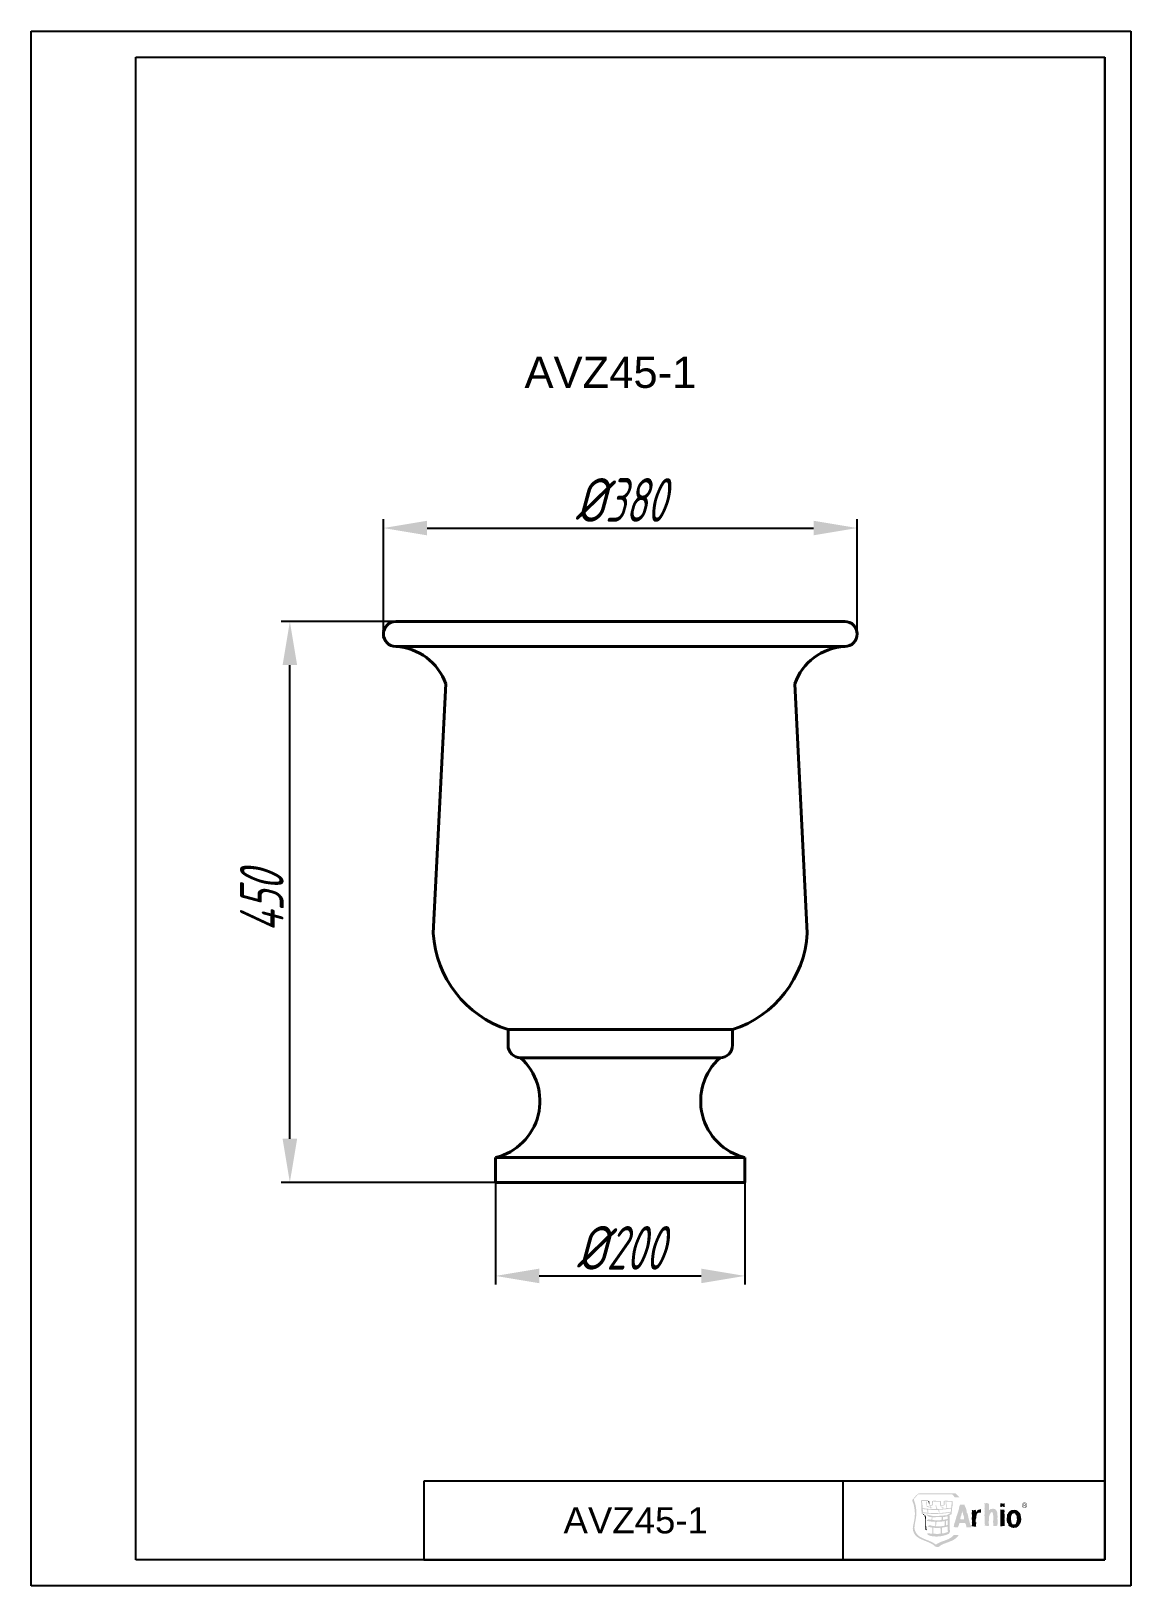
# Model space of a CAD drawing. Header units: millimetres. Extents: x 1054 to 1936, y 80 to 1327.
import ezdxf

# ---------------------------------------------------------------- set-up
doc = ezdxf.new("R2010")
doc.units = ezdxf.units.MM
for name, color, linetype, lineweight in [('архио', 252, 'Continuous', 40), ('Размеры', 5, 'Continuous', 9), ('Размеры и Текст', 185, 'Continuous', 9)]:
    doc.layers.add(name, color=color, linetype=linetype, lineweight=lineweight)
doc.styles.add('H100', font='ARIAL.TTF', dxfattribs={"height": 100})
doc.styles.add('SIMPLEX', font='', dxfattribs={"width": 0.8, "oblique": 15})
doc.styles.get("Standard").update_dxf_attribs({"font": 'ARIAL.TTF'})
doc.styles.add('Размер', font='ARIAL.TTF')
doc.styles.get('SIMPLEX').set_extended_font_data('GOST 2.304-81')
doc.dimstyles.new('1K10', dxfattribs={"dimscale": 10, "dimtxt": 3.5, "dimasz": 3.5, "dimexe": 0.7, "dimexo": 0, "dimgap": 0.5, "dimtad": 1, "dimdec": 0, "dimtxsty": 'SIMPLEX', "dimcen": 3.5, "dimadec": 0, "dimazin": 2, "dimtfac": 1, "dimtdec": 0, "dimtmove": 0, "dimatfit": 3, "dimldrblk": 'OPEN', "dimfxl": 1, "dimtolj": 1, "dimtzin": 0, "dimarcsym": 0})

msp = doc.modelspace()

# ---------------------------------------------------------------- texts
at = {"insert": (1518.13462651174, 1053.556302190162), "char_height": 25, "width": 400, "attachment_point": 5}
msp.add_mtext('{\\fArial|b0|i0|c204|p34;A\\fArial|b0|i0|c0|p34;VZ45-1}', dxfattribs=at)
at = {"insert": (1848.103849094548, 146.878670262754), "char_height": 10.5, "attachment_point": 1, "style": 'Размер'}
msp.add_mtext('{\\fArial|b0|i0|c0|p34;\\H0.4x;®}', dxfattribs=at)
at = {"layer": 'Размеры', "style": 'H100'}
msp.add_text('AVZ45-1', height=21, dxfattribs=at).set_placement((1480.51961546904, 122.2165067285718))

# ---------------------------------------------------------------- blocks, each defined once
blk = doc.blocks.new('*D8')
at = {"layer": 'Defpoints', "color": 0, "transparency": 16777216}
for p in [(1716.036327591565, 928.7804221567006), (1336.036327582645, 843.780422145311), (1716.036327591565, 843.780422145311)]:
    blk.add_point(p, dxfattribs=at)
at = {"layer": 'Размеры и Текст', "color": 0, "lineweight": -2, "transparency": 16777216}
for p, q in [((1336.036327582645, 843.780422145311), (1336.036327582645, 935.7804221567006)), ((1716.036327591565, 843.780422145311), (1716.036327591565, 935.7804221567006)), ((1371.036327582645, 928.7804221567006), (1681.036327591565, 928.7804221567006))]:
    blk.add_line(p, q, dxfattribs=at)
at = {"layer": 'Размеры и Текст', "color": 0, "transparency": 16777216}
for points in [[(1371.036327582645, 934.613755490034), (1371.036327582645, 922.9470888233673), (1336.036327582645, 928.7804221567006)], [(1681.036327591565, 934.613755490034), (1681.036327591565, 922.9470888233673), (1716.036327591565, 928.7804221567006)]]:
    blk.add_solid(points, dxfattribs=at)
at = {"layer": 'Размеры и Текст', "color": 0, "transparency": 16777216, "insert": (1526.036327587105, 951.2804221567006), "char_height": 35, "attachment_point": 5, "style": 'SIMPLEX'}
blk.add_mtext('\\A1;{\\fISOCPEUR|b0|i0|c0|p34;%%C}380', dxfattribs=at)
blk = doc.blocks.new('_OPEN')
at = {"color": 0, "linetype": 'ByBlock'}
for p, q in [((-1, 0.1666666666666667), (0, 0)), ((0, 0), (-1, -0.1666666666666667)), ((0, 0), (-1, 0))]:
    blk.add_line(p, q, dxfattribs=at)
blk = doc.blocks.new('*D9')
at = {"layer": 'Defpoints', "color": 0, "transparency": 16777216}
for p in [(1426.036327577123, 403.7804221411774), (1626.036327626123, 403.7804221411774), (1626.036327626123, 328.7804221504251)]:
    blk.add_point(p, dxfattribs=at)
at = {"layer": 'Размеры и Текст', "color": 0, "lineweight": -2, "transparency": 16777216}
for p, q in [((1426.036327577123, 403.7804221411774), (1426.036327577123, 321.7804221504251)), ((1626.036327626123, 403.7804221411774), (1626.036327626123, 321.7804221504251)), ((1461.036327577123, 328.7804221504251), (1591.036327626123, 328.7804221504251))]:
    blk.add_line(p, q, dxfattribs=at)
at = {"layer": 'Размеры и Текст', "color": 0, "transparency": 16777216}
for points in [[(1461.036327577123, 334.6137554837584), (1461.036327577123, 322.9470888170918), (1426.036327577123, 328.7804221504251)], [(1591.036327626123, 334.6137554837584), (1591.036327626123, 322.9470888170918), (1626.036327626123, 328.7804221504251)]]:
    blk.add_solid(points, dxfattribs=at)
at = {"layer": 'Размеры и Текст', "color": 0, "transparency": 16777216, "insert": (1526.036327601623, 351.2804221504251), "char_height": 35, "attachment_point": 5, "style": 'SIMPLEX'}
blk.add_mtext('\\A1;{\\fISOCPEUR|b0|i0|c0|p34;%%C}200', dxfattribs=at)
blk = doc.blocks.new('*D10')
at = {"layer": 'Defpoints', "color": 0, "transparency": 16777216}
for p in [(1261.036327582645, 853.7804221567008), (1526.036327610934, 853.7804221567006), (1526.036327598885, 403.7804221504251)]:
    blk.add_point(p, dxfattribs=at)
at = {"layer": 'Размеры и Текст', "color": 0, "lineweight": -2, "transparency": 16777216}
for p, q in [((1526.036327610934, 853.7804221567006), (1254.036327582645, 853.7804221567008)), ((1261.036327582645, 438.7804221504252), (1261.036327582645, 818.7804221567008)), ((1526.036327598885, 403.7804221504251), (1254.036327582645, 403.7804221504252))]:
    blk.add_line(p, q, dxfattribs=at)
at = {"layer": 'Размеры и Текст', "color": 0, "transparency": 16777216}
for points in [[(1255.202994249312, 818.7804221567008), (1266.869660915978, 818.7804221567008), (1261.036327582645, 853.7804221567008)], [(1255.202994249312, 438.7804221504252), (1266.869660915978, 438.7804221504252), (1261.036327582645, 403.7804221504252)]]:
    blk.add_solid(points, dxfattribs=at)
at = {"layer": 'Размеры и Текст', "color": 0, "transparency": 16777216, "insert": (1238.536327582645, 628.7804221535631), "char_height": 35, "attachment_point": 5, "rotation": 90, "style": 'SIMPLEX'}
blk.add_mtext('\\A1;450', dxfattribs=at)

# ---------------------------------------------------------------- dimensions: what is measured, and where the dimension line sits
at = {"layer": 'Размеры и Текст'}
for base, p1, p2, picture, middle in [((1716.036327591565, 928.7804221567006), (1336.036327582645, 843.780422145311), (1716.036327591565, 843.780422145311), '*D8', (1526.036327587105, 951.2804221567006)), ((1626.036327626123, 328.7804221504251), (1426.036327577123, 403.7804221411774), (1626.036327626123, 403.7804221411774), '*D9', (1526.036327601623, 351.2804221504251))]:
    dim = msp.add_linear_dim(base=base, p1=p1, p2=p2, text='{\\fISOCPEUR|b0|i0|c0|p34;%%C}<>', dimstyle='1K10', dxfattribs=at)
    dim.commit()
    dim.dimension.update_dxf_attribs({"geometry": picture, "text_midpoint": middle})
dim = msp.add_linear_dim(base=(1261.036327582645, 853.7804221567008), p1=(1526.036327598885, 403.7804221504251), p2=(1526.036327610934, 853.7804221567006), angle=90, dimstyle='1K10', dxfattribs=at)
dim.commit()
dim.dimension.update_dxf_attribs({"geometry": '*D10', "text_midpoint": (1238.536327582645, 628.7804221535631)})

# ---------------------------------------------------------------- hatches: boundary and pattern name
h = msp.add_hatch(color=256)
edge = h.paths.add_edge_path()
edge.add_arc((1703.364966373915, 142.9477424462876), 59.3227439988962, 347.7022171909316, 349.82864268618266, ccw=False)
edge.add_arc((1789.082560705786, 123.6726379777783), 28.53921815146249, 166.5465491062723, 175.665747536828)
edge.add_arc((1769.663995830085, 126.6025788335447), 9.072035347099678, 184.8885167728599, 231.8186256064163)
edge.add_arc((1774.023872973926, 132.6425821363218), 16.51774271919151, 232.8819590989242, 245.4854636276977)
edge.add_arc((1791.260209361274, 169.8873297354707), 57.55732711141547, 245.2576614308118, 249.0678776351205)
edge.add_arc((1752.102528147366, 67.14208614110805), 52.39688452149049, 64.53666458173421, 69.21385557326568, ccw=False)
edge.add_arc((1768.121107234753, 100.6327690207922), 15.27267732643959, 49.4281591152, 64.77593610416051, ccw=False)
edge.add_arc((1778.424919911958, 112.3709732186098), 0.3950443036508053, 200.3247786950593, 218.0087598081849)
edge.add_arc((1778.706829099442, 112.5861266644175), 0.7496639014989728, 217.6975705378263, 228.5452136518428)
edge.add_arc((1779.299541801783, 113.2705161842355), 1.655015657826577, 228.8519517091987, 241.6192316058779)
edge.add_arc((1780.24364082782, 114.7091214071943), 3.372666879660599, 239.1243040318524, 255.049196960078)
edge.add_arc((1780.497389128591, 115.7853119005214), 4.478008115766633, 255.464876664284, 271.3492274420501)
edge.add_arc((1780.599990200864, 113.3087312625952), 2.000187955571385, 270.0813347028235, 305.3132073783607)
edge.add_arc((1791.826636963541, 99.02721387384929), 16.16849048747911, 119.1572423951788, 128.5241142178806, ccw=False)
edge.add_arc((1793.018445259989, 96.33645930692717), 19.1008579371814, 115.08311179333879, 118.3468074055989, ccw=False)
edge.add_arc((1788.475856036935, 105.8538976578084), 8.5555907999295, 111.5635802777879, 114.5510798029606, ccw=False)
edge.add_arc((1769.665853519438, 152.5037402381799), 41.74400010680598, 292.0413947741295, 292.1671095525083)
edge.add_arc((1759.379701232677, 178.127402669285), 69.35495517584435, 292.0496602138065, 292.3290505406612)
edge.add_arc((1784.481713065611, 116.8867059171257), 3.169719584707554, 293.1803197566308, 294.5818591233781)
edge.add_arc((1909.612551330048, -248.0730109518614), 382.6609840310701, 108.8014375816407, 108.87811363594659, ccw=False)
edge.add_arc((1766.202907848051, 175.3099188618832), 64.3538906664285, 288.183205373444, 292.4999823294759)
edge.add_arc((1783.556288547659, 134.0449544543399), 19.59066620054012, 291.7950403202225, 305.9891098091946)
edge.add_arc((1787.799168389521, 127.0810254991067), 11.48164007662698, 309.2804051350462, 326.7136847613261)
edge.add_arc((1796.080730783241, 104.556092930323), 16.27686058653329, 85.36116881332153, 91.01574163317437)
edge.add_arc((1795.378981452693, 132.7882621396724), 11.96500345621804, 261.15617789855696, 271.97908546896423, ccw=False)
edge.add_arc((1789.204117688761, 124.0860258813901), 5.341613520561477, 310.6511957958559, 324.2542246181129, ccw=False)
edge.add_arc((1806.706291464519, 104.113757372747), 21.21465966528311, 131.3743001739969, 132.6076438166586)
edge.add_arc((1783.767796239517, 129.3748201295986), 12.90826676838179, 293.7486554220152, 311.63908058560105, ccw=False)
edge.add_arc((1772.074528330407, 155.7002832027042), 41.7138105644119, 288.2601818137606, 293.88761050023663, ccw=False)
edge.add_arc((1810.16521877743, 43.18754618161086), 77.0737033920552, 108.9431276966538, 110.447181160804)
edge.add_arc((1790.71256355429, 96.3377592122414), 20.4794089876841, 111.4003017174302, 124.5172854997659)
edge.add_arc((1768.990671775034, 100.6757771053321), 16.10932067876042, 51.09507655489444, 65.06901609509173)
edge.add_arc((1752.451318236959, 65.58624829418022), 54.90123575362686, 64.85299133576929, 69.12951894746774)
edge.add_arc((1792.585103342496, 170.6386414057376), 57.55645121960379, 245.2448946911276, 249.0549386603029, ccw=False)
edge.add_arc((1775.341350425865, 133.3995244120616), 16.51886058179623, 232.8703058842386, 245.47250186769378, ccw=False)
edge.add_arc((1770.980942950694, 127.361263963497), 9.074257369813534, 184.8873158428302, 231.8069812526225, ccw=False)
edge.add_arc((1804.16982424156, 123.5437080647794), 42.33974501297443, 167.8654765089906, 175.8765574146499, ccw=False)
edge.add_arc((1735.750442802236, 138.7779763267367), 27.7580007169226, 346.8094030581128, 381.3426543335354)
edge.add_arc((1762.614045713944, 149.3579614690612), 1.1165371233961, 137.0811209026977, 205.3253175828467, ccw=False)
edge.add_arc((1754.300046522315, 157.5406362361913), 10.54923906653451, 315.2841326202764, 317.5423356310508)
edge.add_arc((12020.01589200499, -9145.26788687835), 13843.2290037421, 137.8093147832469, 137.8172874770986, ccw=False)
edge.add_arc((-6511.428629112407, 7652.718138058921), 11168.5036542941, 317.8086033932805, 317.8208450812966)
edge.add_line((1764.979047829623, 153.6148689316373), (1791.943981197065, 153.6148689220571))
edge.add_line((1791.943981197065, 153.6148689220569), (1792.074599451334, 153.6047434898927))
edge.add_arc((1733.507296173267, 96.00930822699138), 82.14233486082446, 43.35467014654603, 44.52064976234209, ccw=False)
edge.add_arc((1852.961642623413, 208.7927813862252), 82.14233485516218, 223.3546701467719, 224.5206497626237)
edge.add_line((1794.394339349668, 151.197346127006), (1797.899624477571, 151.197346126181))
edge.add_arc((1820.385268010386, 173.3317864874653), 31.5521412140616, 223.1114774164967, 224.5490361694387, ccw=False)
edge.add_arc((1864.876728865496, 214.5269762141504), 92.18625564560787, 221.5383911939832, 222.9046214964332, ccw=False)
edge.add_arc((1382.301231721732, -215.9120810675102), 554.4648746373589, 41.76390119690745, 41.79385242961914)
edge.add_arc((1795.126070707965, 153.1003485691469), 0.7551871748157785, 42.6921364415636, 55.25679283184601)
edge.add_arc((1791.066072135526, 149.7007913734129), 6.027002046853938, 41.83715677285253, 46.63045800441713)
edge.add_arc((1794.044295185818, 152.9097279772495), 1.649600471619225, 45.28992874955935, 58.82210740601342)
edge.add_arc((1794.691659723028, 153.9704568074789), 0.4069677954955697, 59.48745105215522, 81.87043240332953)
edge.add_arc((1794.304571565278, 136.6370134535608), 17.74189397934262, 88.5639319224387, 91.40752481917366)
edge.add_line((1793.868769056252, 154.3735542140179), (1780.788504966951, 154.3735542140179))
edge.add_line((1780.788504966951, 154.3735542140179), (1766.464559401077, 154.3569579734749))
edge.add_arc((1766.825706507099, 150.3920638104651), 3.9813079453941, 95.20449264747191, 110.3431651760477)
edge.add_arc((2052.245523312516, -105.7419090733574), 387.0236484687394, 137.7712745153491, 137.8209391860494, ccw=False)
edge.add_line((1765.666999635582, 154.3735542140179), (1765.157056123743, 154.079265984395))
edge.add_arc((-894.1804109469726, 4761.629091455476), 5319.923980468579, 299.9822266185914, 299.99223362899636, ccw=False)
edge.add_line((1764.352282662821, 153.614868932661), (1764.470171796115, 153.6148689326457))
edge.add_arc((1768.955002629012, 147.1963210787004), 7.830163737308489, 124.9431484027878, 137.7402563492062)
edge.add_arc((1782.72028186578, 134.57689741692), 26.50449769449923, 137.5616238945638, 141.4898872651935)
edge.add_arc((1747.011804857089, 162.7928729018449), 19.00671101977997, 315.6563306921447, 321.9572297721643, ccw=False)
edge.add_arc((1762.787410848382, 147.1434313770309), 3.21796716657852, 132.7113139175343, 141.1615440678727)
edge.add_arc((1760.854165348276, 148.7065811798993), 0.7318541876746577, 141.5666389090499, 171.2738564924452)
edge.add_arc((1761.180513797793, 148.734259601862), 1.053035302039708, 175.4600295611531, 201.2759361865242)
edge.add_arc((1768.161318397958, 151.33591768725), 8.502786563801017, 200.543341308349, 204.4610360827247)
edge.add_arc((1737.966844219785, 138.5054623081064), 24.30825394645228, 16.90425497458881, 22.518634801164524, ccw=False)
edge.add_arc((1734.097327279869, 137.9133461318414), 28.1882840716594, -11.1304586876455, 15.768724219418914, ccw=False)
h = msp.add_hatch(color=256)
h.paths.add_polyline_path([(1768.596002251115, 142.4924993138642, -0.07412387648750605), (1768.714848662106, 142.4870221350034, 0.02896234369762232), (1775.025227117975, 141.7714228096337), (1774.899092849825, 141.9212794292979), (1774.839352563099, 142.9751938502877), (1774.348847001388, 142.975193900756), (1773.182106016387, 143.2216760739857), (1771.968788476387, 143.5566837488715), (1771.694533721618, 143.8701387343512), (1771.580116249944, 145.8347647149273), (1771.442265126852, 146.8167883943444), (1771.328136978781, 147.285018042017), (1771.168154968528, 147.7552728045853), (1771.900658640617, 147.7552726862455), (1772.084073969561, 146.0352485711837), (1772.037496756398, 144.3377897517557), (1772.564020167401, 144.0694653642973), (1773.135963388331, 143.8244295661256), (1774.303716600286, 143.4665672975315), (1774.803335087468, 143.4113112665514), (1774.732457030415, 143.940872180413), (1774.656660906873, 144.2618488592952), (1774.576814241416, 144.5039916660722), (1774.297062847772, 144.485476563635), (1773.755930038419, 144.7415057925535), (1773.734521789041, 145.017785800449), (1773.943106130794, 145.1362535229852), (1774.713941879652, 145.0957517107801), (1775.628993179427, 145.0762240781461), (1775.983672910793, 145.1951258012114), (1776.212652660374, 145.4705379670782), (1776.150453664049, 146.3965824026605), (1776.004357837671, 147.8148682047531), (1776.087820333473, 148.1296249801371), (1776.336906469252, 148.2091820272499), (1776.983199135882, 148.3461648873968), (1778.670098719596, 148.3659818558609), (1780.335011453114, 148.2680543381894), (1783.083347150566, 148.1699821532215), (1783.249693739589, 147.4792820011621), (1783.26951063103, 146.2582977201555), (1783.199066519347, 145.0820100290167), (1784.963931908885, 145.0762241166199), (1785.31817787781, 145.1951257552352), (1785.546723756815, 145.4705379358775), (1785.484090638335, 146.396582408268), (1785.338862768519, 147.8148682106357), (1785.421457469941, 148.129625000031), (1785.670977487155, 148.2091820533473), (1786.316402318647, 148.3461649136929), (1788.003157185545, 148.3659818517049), (1789.668359243343, 148.2680543022672), (1792.417418141245, 148.1699821214553), (1792.58333085926, 147.4792819789456), (1792.603726403158, 146.2582977162133), (1792.47860474831, 144.1701412388574), (1792.257002161066, 144.0761192299119, -0.04088269406468131), (1792.292875115884, 143.5089495436606), (1792.242537262001, 143.0012306935095), (1792.011966371026, 141.6823188982844), (1791.929371631422, 140.0858252011295), (1791.908976058297, 139.6055897148107, -0.3277089534152287), (1791.999363760469, 139.4651533776797, -0.0987938239507778), (1791.967782766596, 139.3684711774512, -0.06122897290975251), (1791.894800444899, 139.2666765316722), (1791.866738501144, 138.6093903740037), (1791.804973262758, 138.0572642081007), (1791.701549018934, 137.6832012785968), (1791.51292642619, 137.4267381606898), (1791.263117170948, 137.2888874378104), (1790.680180751789, 137.1317983529296), (1789.943192851734, 137.0042177238573), (1790.056308552602, 136.8545057577072, -0.0001686005441839135), (1790.177723517783, 132.7403196512422, -0.0003364393038603502), (1790.258846886235, 129.9118167030551, -0.0006695860345337582), (1790.283907651666, 128.9796964133062, -0.001326019023207141), (1790.289987193391, 128.718542021777, -0.002599570453381884), (1790.291092302588, 128.6497378840582), (1790.290784989205, 128.6261335448381), (1790.289049201679, 125.4912951450029, 0.0002268159825568026), (1790.428780351148, 124.0478403454914, -0.0005311514537179423), (1790.572417041492, 123.686072589379), (1789.582437640363, 121.9407348185863), (1789.48422079731, 121.8889503885044, -0.1557790569026664), (1775.299192751082, 120.0762060716369, -0.06864506505457253), (1773.100759296424, 120.9378816143499, -0.05909156751350435), (1772.387837408474, 121.439814489), (1772.274432422169, 121.5494586153595), (1772.264740918719, 122.2528878856456), (1772.671783903417, 122.2290207599986), (1776.367282774255, 122.013059440148), (1776.40966499331, 126.8420297801435, -0.0368672199183612), (1773.308819157073, 127.5176863957348, -0.04557330793497076), (1773.112533665345, 127.5942262220761, -0.07202781147705228), (1772.983280384598, 127.683357524913, -0.2277309293192732), (1772.900474343206, 127.8883433013738, -0.09030169789209949), (1772.934629593735, 127.9994579280391, -0.05806569666487334), (1773.009608807127, 128.1105412077178, -0.0674803545580961), (1773.259891550687, 128.3278487265617, -0.08007482980098296), (1773.980732973832, 128.6593825321687, -0.04962896941912524), (1774.349707201994, 128.7294037841492, -0.09146036283262608), (1774.656660817903, 128.706124579202, 0.04877871830559518), (1778.588805842125, 127.9517787746464), (1778.65939467833, 131.4844025952638, -0.04280646835423758), (1772.261124682365, 132.2183528583087, -0.04425274600127813), (1772.063002187636, 132.2747326201298, -0.0738107823268319), (1771.932335257184, 132.3474424198589, -0.2519917175039698), (1771.84782111163, 132.5299024668724, -0.09319504460026043), (1771.881200407795, 132.6336778811192, -0.0656373368146086), (1771.970240129707, 132.7569188349857, -0.05861499606840091), (1772.207242839434, 132.9593366884697, -0.07166766717579105), (1772.930638225812, 133.3154608654294, -0.04435779352674056), (1773.301091153463, 133.4062833566458, -0.08453406373916293), (1773.60925564634, 133.4070803384753, 0.01440465467607197), (1775.626389343362, 133.0596328543621), (1775.644759796168, 135.3090732390001), (1775.442684799081, 135.3426318646429), (1774.153136797503, 135.4227675444837), (1772.83899842199, 136.008886278756), (1772.692902678361, 136.1862262515568), (1772.547674841674, 136.3438939267193), (1772.235377127853, 136.6790462227726), (1771.860156989472, 136.974564626911), (1771.485226151442, 137.2117893865142), (1771.609769149725, 137.3672873230772), (1771.755575585679, 137.4267381619428), (1772.089859987803, 137.3672873229092), (1772.463778281988, 137.2117893865752), (1772.838998419545, 137.0930323576523), (1776.645877205248, 136.1920122208393), (1782.517189993062, 136.3091781079229), (1788.096166659592, 136.8011301845485), (1788.511454637193, 137.0642471581841), (1788.511454637302, 137.3185405279573), (1789.101912848696, 137.5985814631077), (1789.280265365676, 137.551715108253), (1790.015951417686, 138.0180642688593), (1791.013452599476, 138.6093903756233), (1791.037464373855, 138.9443980231894, -0.04471550777607455), (1777.319653381051, 137.8543213253315), (1777.133489804904, 137.8232217380128), (1775.74239803161, 137.8232217380128), (1774.964329751682, 137.9309854243057, -0.02594724834806616), (1768.996101569698, 138.5403928481746), (1769.029949319676, 138.3011428084128), (1768.946632593824, 137.9461736060676), (1768.655886545458, 137.728910414109), (1768.092912179916, 137.7289104546302), (1767.863932256715, 137.8277058925922), (1767.739389523363, 138.0656538868539), (1767.593148518635, 140.0531343421417), (1767.593148797257, 142.082274079546), (1767.510120511596, 146.1003407474532), (1767.406262459569, 146.6517436846258), (1767.260600445062, 147.1843421057279), (1767.135767803676, 148.3075435058154), (1767.364458690118, 148.4445263903331), (1767.447776773429, 148.6415385280544), (1767.510120067481, 148.8787633561097), (1767.697441184712, 149.0558141765874), (1772.944736769466, 149.1148309131623), (1773.193823228067, 148.8787633628481), (1773.193823067109, 148.6228789020248), (1773.027331851877, 148.3863773189875), (1772.75741615738, 148.1896544223482), (1767.926131476056, 148.189654323123), (1768.092912460115, 147.184342170238), (1768.259403549918, 146.1991361274295), (1768.48881727706, 144.1912600518807)])
h.paths.add_polyline_path([(1781.767762263261, 138.5389461940822), (1781.8069622082, 138.673325341122), (1781.932083803687, 139.2971975277314), (1781.869450681338, 139.824154721182), (1781.827068452995, 140.6822140327536), (1781.681551314228, 141.054396535897), (1781.566989113531, 141.13163923183, 0.02601005793105634), (1789.885333150566, 141.9740764251014), (1790.408240165288, 141.9740764251014), (1790.887752406986, 142.0730165075166), (1791.173000714688, 142.180346246041), (1791.37912588658, 142.2153513629272), (1791.367698596804, 142.0960157371372), (1791.139008142805, 140.3623945556427), (1791.079412654935, 139.5313846527698, -0.02945791361705204)], flags=16)
h.paths.add_polyline_path([(1788.452871693758, 135.9504479844194), (1788.511454637318, 135.811006113803), (1788.511454637318, 133.8562162392481), (1788.452871693758, 133.8397262254866, -0.03638635761305323), (1784.783698987028, 133.0282439703287), (1784.845464213943, 135.3097964856225), (1785.665625423729, 135.304155165133)], flags=16)
h.paths.add_polyline_path([(1788.930214196814, 142.4174263559498), (1788.579873729511, 142.503203357243), (1788.136957746322, 142.657110152135), (1787.72745573838, 142.8237460805335), (1787.762605504536, 143.8805534523663), (1787.559951914566, 147.2899361180693), (1786.991769686692, 147.2899361180693), (1787.177499315161, 144.6593449786106), (1787.265735353555, 144.3670088578145), (1787.372197196584, 143.7547086106866), (1787.461590428836, 142.5316992582243), (1787.673935518266, 142.3371460258951), (1787.918971336404, 142.2829025595979, -0.009539897479207575), (1784.863690018277, 141.9542594788231), (1784.894211009002, 142.0151568102611), (1785.019911201339, 142.3763459707899), (1784.957278079804, 142.6818451725708), (1784.919813926031, 143.122591417693), (1785.831104158361, 143.2843092715366), (1786.497213924414, 143.5011384868177), (1784.495557693904, 143.5011384872609), (1784.395315769255, 143.5403384319417), (1784.337456069784, 143.5011384873068), (1784.227522647426, 143.5011384872304), (1783.624769248477, 143.6385552682387), (1783.311603635469, 143.658661513493), (1783.062517639422, 143.5011384867261), (1783.249693762203, 143.2647816230883), (1783.852157853303, 143.0874416515862), (1784.303029557371, 143.0965545532176), (1784.395315770368, 142.8847880622465), (1784.62342763005, 142.2752361502031), (1784.668124242872, 141.9374801670024, -0.01079703841560276), (1781.486419482693, 141.7338140334241), (1780.735689911712, 141.8919156537426), (1780.164904004295, 142.0588408802154), (1779.638814696101, 142.2448598075663), (1779.683222019366, 143.4075504256716), (1779.500819331576, 144.5883221966577), (1778.769038798209, 144.5883222003553), (1778.928876205811, 144.2669115798313), (1779.043293769729, 143.9449223635862), (1779.180710537704, 143.2694104009589), (1779.295706704065, 141.9207008530428), (1779.569961666205, 141.7083557707357), (1779.711717906476, 141.6814510047943, -0.01260290133412716), (1776.424997813182, 141.7082111131878), (1775.850595669018, 141.8910477584037), (1775.473061164635, 142.0592748260283), (1775.125613639054, 142.2431240161858), (1775.144128758347, 142.9751938359096), (1775.493456658383, 142.9751938341678), (1776.11154290743, 143.1319936219674), (1776.729484456807, 143.4217260521631), (1775.515588025898, 143.3324774742815), (1775.154254209257, 143.3725453073949), (1775.155122117874, 143.4048020897316), (1775.039981361331, 144.5255444216235), (1775.734008414435, 144.5255444236863), (1776.087820428774, 144.5453613773444), (1776.503686981048, 144.7415057504585), (1776.712560514117, 145.0177857959874), (1776.81714191827, 145.3520702114006), (1776.836669545469, 145.766056339313), (1776.81714192, 146.1991361696315), (1776.7333900068, 147.0861253377761), (1776.794865953517, 147.8148682227524), (1779.543490848811, 147.7357451029644), (1782.291103251603, 147.7552727363013), (1782.437777590161, 147.3022313060375), (1782.520227592103, 146.8292282789608), (1782.54134645694, 145.8843793969824), (1782.56188670011, 144.9392412440966), (1782.728667139737, 143.9935244978425), (1783.144533782635, 144.1701412141502), (1783.165797171106, 144.5255444337249), (1785.067211440585, 144.525544451174), (1785.421457466972, 144.5453613780779), (1785.837902718228, 144.7415057478303), (1786.046631576451, 145.017785801977), (1786.149621817028, 145.3520701714906), (1786.171174557391, 145.7660563551578), (1786.149621681908, 146.1991361431826), (1786.067316382375, 147.0861253363551), (1786.129660249813, 147.8148682125762), (1788.878429804182, 147.7357450821689), (1791.62589739428, 147.7552727264306), (1791.771848639387, 147.3022312982144), (1791.855311106955, 146.8292282909706), (1791.875562242721, 145.8843794048208), (1791.889737728917, 145.2529854636447), (1791.667411980175, 145.2529854496488), (1791.434815815715, 142.803929129167, -0.007296597586218437)], flags=16)
h.paths.add_polyline_path([(1788.511454637318, 132.6790606968824), (1788.511454637318, 128.8998099159476, -0.009977341135429736), (1787.251849026249, 128.5872229010738), (1787.326777334303, 132.3614109584929, 0.01083422082777282)], flags=16)
h.paths.add_polyline_path([(1786.183469714889, 132.1061050439768), (1786.108830705326, 128.3718401775708), (1786.10897535458, 128.3507213882154, -0.06201547907587506), (1779.346623228113, 127.8923279360255), (1779.418224603574, 131.4715288134231, 0.05173453029667636)], flags=16)
h.paths.add_polyline_path([(1783.707219318048, 135.3177521940087), (1783.641403912317, 132.883016130002, -0.05642358268193698), (1776.384640672111, 132.9598248782122), (1776.402721827523, 135.1827944499642), (1777.21304688878, 135.0478367059504), (1779.918566336231, 135.3242614099594), (1782.770615469236, 135.3242614099594)], flags=16)
h.paths.add_polyline_path([(1781.581020090079, 138.5305565379732, -0.0306394355583748), (1773.719912311194, 138.6605962077533), (1773.568175254735, 138.7037016823377), (1772.928825599306, 138.9192290548473), (1772.984804856492, 140.281246330188), (1772.823665599411, 141.2765777736696, 0.03168559809698544), (1781.140273845614, 141.1105204423066), (1781.140273845554, 140.8382905663215), (1781.30763302013, 140.1746398379654), (1781.535600227661, 139.1223165925059)], flags=16)
h.paths.add_polyline_path([(1788.511454637318, 127.7308993804704), (1788.511454637318, 126.8151250208485, 0.005047679735678185), (1788.594194004517, 125.023788791197, 0.006906555286584105), (1788.693193927627, 124.1698890707286, -0.0001099062105565038), (1788.774426961719, 123.4711238131405, -0.0007021486628533284), (1788.45521951856, 123.2854812145529, 0.0005110893679346946), (1788.249456126133, 123.1658933827098, 0.001187878853252112), (1788.201455037032, 123.1377449473735), (1788.185600224924, 123.1282838393619), (1788.154749155719, 123.116631601726, -0.001047081990506895), (1788.078895214415, 123.093043462638, -0.0005096385133361833), (1787.80546741126, 123.0088519853203, -0.0002216363932563575), (1786.971915618416, 122.753374267677), (1786.526182841087, 122.6169259583802, 3.988830114573093e-05), (1786.137406083967, 122.4978965745269, 0.0002082142686325169), (1785.84928475389, 122.4095614189374, 0.0003588216142073442), (1785.786148753073, 122.3901169336282), (1785.766130653118, 122.3839023663464, -0.0002960346901762078), (1785.723968142812, 122.3775996191425, -9.713517757157722e-05), (1785.608341491468, 122.3642126578275, 0.0005876322761474752), (1784.03354801102, 122.1802739655204), (1783.972072082606, 126.8437655710351, 0.03222020196173142)], flags=16)
h.paths.add_polyline_path([(1782.83556297763, 126.7190779232578), (1782.896604958323, 122.0460394677012), (1780.537665097768, 121.7658538833608), (1780.51936244825, 121.7669888289964, 0.0001050877187524338), (1780.472513175842, 121.7698372776066, 9.203189123894347e-05), (1780.255861250059, 121.7829179737599, 0.0001141610377002405), (1779.499698289882, 121.8282700318522, 0.0002997104567953655), (1777.125823395006, 121.9687967717529), (1777.167771675583, 126.7455487347992, 0.05072959971617712)], flags=16)
h.paths.add_polyline_path([(1772.490683041205, 138.7726993713367, -0.01701767701146577), (1768.894558202371, 139.2620477615788), (1768.82208893145, 139.7775776648906), (1768.675414598704, 141.2359313363091), (1768.640264832565, 141.791673729228, 0.01544531626537455), (1772.032000290575, 141.3497702908148), (1772.064691019533, 141.2862692729473), (1772.203698942353, 140.909457994103), (1772.370913467769, 140.1190945284075)], flags=16)
for points in [[(1769.528266537279, 136.974564627293), (1769.799339219469, 137.1317983547784), (1769.9034866747, 137.2310277357266), (1769.903486674711, 137.3873935677967), (1769.653677431464, 137.6445799224557), (1769.258351049405, 137.6832012704527), (1768.945619385281, 137.5259675429369), (1768.924645244976, 137.1508920549231), (1769.194850031586, 136.9745646273082)], [(1773.818129147399, 147.7357450860652), (1773.672467359306, 148.1102419771047), (1773.296957923613, 148.3659818393285), (1773.130900592268, 148.1699821146254), (1773.130900592268, 147.894714604534), (1773.296957923597, 147.2235421158204), (1773.527818116015, 146.1602255275325), (1773.609978886271, 145.057130397223), (1773.798167551763, 145.7068947989193), (1773.922276602488, 146.3368422536651), (1773.859209532407, 146.8685728721748)], [(1770.444040897009, 134.6104173941093), (1770.611255422338, 133.6062623467498), (1770.693416192654, 132.5213930216282), (1770.652914404501, 130.1403218267768), (1770.548333001564, 127.7152772622159), (1770.631940264212, 125.4700317069618), (1770.882472753824, 125.1947641966258), (1771.152822189513, 124.9186287913179), (1771.464541308896, 124.7613950638171), (1771.860156994039, 124.8408074993275), (1771.714929147814, 125.3320363288722), (1771.548727168301, 125.8255795470619), (1771.401618888641, 126.8690791884297), (1771.339564363131, 128.2089651297333), (1771.31887952106, 129.764523092599), (1771.339564362597, 131.4194550858474), (1771.256101748929, 134.4928175592414), (1771.090333716614, 135.6932616297453), (1770.818971736321, 136.5202213540133), (1770.25758802247, 136.7775523578775), (1770.028318971544, 136.6596632245992), (1769.967132342062, 136.4617830596616), (1770.215350443517, 135.5360279020765)]]:
    msp.add_hatch(color=256).paths.add_polyline_path(points)
h = msp.add_hatch(color=256)
edge = h.paths.add_edge_path()
edge.add_arc((1852.173533712955, 114.9001881292605), 60.13903228926962, 164.325475783329, 166.9820215603442)
edge.add_arc((1796.53749217347, 128.0889712102011), 2.978966096562979, 173.098869438826, 176.8790270241511)
edge.add_arc((1788.097593929802, 128.565824974641), 5.474401432712125, 351.05607756164636, 356.7048498088272, ccw=False)
edge.add_arc((1791.722014948963, 128.0038320741119), 1.806697252262875, 342.14776392334596, 350.79219940357854, ccw=False)
edge.add_arc((1792.791322238657, 127.6461166891835), 0.6793327795060061, 323.88846765990576, 343.2173746364992, ccw=False)
edge.add_arc((1791.814296689097, 91.00950725783684), 36.26834941968092, 85.62101285916413, 87.58880826739619, ccw=False)
edge.add_arc((1797.398457781191, 163.9310504825726), 36.86669225927429, 265.6209272787735, 267.6574942840506)
edge.add_arc((1795.838673113319, 123.3515257232908), 3.744014401177198, 84.19236032513601, 89.18996059240169, ccw=False)
edge.add_arc((1796.571697911492, 130.5838733554015), 3.525386168895777, 264.2341503689719, 268.2788252672702)
edge.add_arc((1796.498306667102, 127.8918336053407), 0.8323904179629861, 267.7626391440486, 282.759235824861)
edge.add_arc((1796.565865005877, 127.4892333945476), 0.4254347303346564, 285.8618013858704, 343.134637212773)
edge.add_arc((1819.354948511503, 119.355642759807), 23.77213178246338, 158.4023742340397, 160.3084760265614, ccw=False)
edge.add_arc((1761.014760584928, 142.3727920715884), 38.94445252597166, 338.5098504826, 340.7377721302071)
edge.add_arc((1789.098606263627, 132.5589041696161), 9.195254490274015, 340.7368601589077, 344.8828216498167)
edge.add_arc((1796.268300284411, 130.6885546982265), 1.787048716526461, 342.8244083925313, 357.4155338217466)
edge.add_line((1798.05353127168, 130.607972830827), (1800.06487900105, 130.6079728307506))
edge.add_arc((1799.465037368306, 100.2153653545739), 30.39852626666822, 86.20869262728041, 88.86933253317193, ccw=False)
edge.add_line((1801.475064475278, 130.5473647976468), (1802.616347005232, 130.5473647976773))
edge.add_arc((1804.217270066688, 130.573946548232), 1.601143728155199, 180.9512525719176, 235.3303238017247)
edge.add_arc((1810.959655700049, 130.1296067606976), 7.702762681913415, 186.5040106892899, 193.3704570140993)
edge.add_arc((1786.627988911999, 124.7054935752441), 17.22725214085328, 7.77483866446488, 12.207936498799711, ccw=False)
edge.add_line((1803.696876853174, 127.0360044154221), (1807.479454566618, 127.0360044154374))
edge.add_line((1807.479454566624, 127.0360044154373), (1807.749225405479, 126.8550482120297))
edge.add_arc((1808.660182562772, 128.0246437213535), 1.482496744642073, 168.2376712337808, 232.08621870888362, ccw=False)
edge.add_arc((1801.438749736514, 126.2099108205634), 6.146146133003839, 20.14726619015154, 26.8676504844933)
edge.add_arc((1820.731762841682, 135.6121821561769), 15.317013910392, 202.7916884228985, 205.6264379110601, ccw=False)
edge.add_arc((1809.782875736942, 131.0664421190345), 3.462455427459899, 192.1560757334644, 203.628941432366, ccw=False)
edge.add_arc((1768.886048834561, 122.5404977877528), 38.31372338689077, 11.741694776713, 17.59136773118437)
edge.add_arc((1814.91184589338, 136.8535778506374), 9.88911247597989, 187.4945013928905, 196.047363575237, ccw=False)
edge.add_arc((1790.074242962664, 133.3874809855433), 15.18967510803042, 8.237206239130828, 15.20923076606366)
edge.add_arc((1800.067617784752, 136.0468960636076), 4.848959471044074, 15.86434529789396, 26.17270808535051)
edge.add_arc((1802.161938352271, 137.0872337250474), 2.510521664619543, 25.94652125144135, 44.03970003308837)
edge.add_arc((1804.768355558726, 139.107838170356), 0.8476909380198987, 177.2715230220037, 198.9583642729422, ccw=False)
edge.add_arc((1807.187681770961, 139.1010038262443), 3.266397008569032, 170.4400066131381, 179.1722671072309, ccw=False)
edge.add_arc((1799.682627433166, 139.0068160697933), 4.331071517580985, 8.453168583361768, 19.87278367884492)
edge.add_arc((1811.326069930657, 143.063549491637), 7.999292886108483, 189.0511894827144, 198.8496587552377, ccw=False)
edge.add_arc((1799.669793389586, 141.0688388269538), 3.82806514047938, 11.08933331428867, 35.50799106089762)
edge.add_arc((1806.197683141348, 145.6301164019756), 4.135872159478242, 184.7611049370441, 214.4208704169951, ccw=False)
edge.add_line((1802.076082081397, 145.2868333962089), (1800.994828987384, 145.2868333962089))
edge.add_arc((1800.924540430858, 145.2878378094405), 0.07029573262129463, 324.023072437618, 359.18130738152496, ccw=False)
edge.add_arc((1800.877313327466, 145.3255408695686), 0.1306927565474651, 299.2753688620328, 322.8097821708749, ccw=False)
edge.add_arc((1800.720980975996, 145.6225409208591), 0.4662918957800383, 277.3216957499732, 298.1854309551655, ccw=False)
edge.add_arc((1800.502339112159, 146.8728394352872), 1.735213203726143, 270.33140448584834, 279.22134976689864, ccw=False)
edge.add_arc((1800.516613647277, 145.5297602862497), 0.3921279298800553, 247.6126116056504, 269.3807604790338, ccw=False)
edge.add_arc((1798.932866791148, 141.4672251239635), 3.968276330342842, 68.80972366496097, 72.94490576413556)
edge.add_arc((1799.754043084272, 144.2452940319722), 1.071946406746077, 71.35619358848358, 87.85094755781003)
edge.add_arc((1800.014351394058, 167.8903014470726), 22.57488805188237, 267.65560855932796, 269.4413421497856, ccw=False)
edge.add_arc((1798.453362042047, 130.3027140067102), 15.04510865222461, 87.57134122440391, 89.35279954576355)
edge.add_arc((1797.523707951455, 145.3819511961874), 1.100156392783027, 333.813670698853, 358.17229967797766, ccw=False)
edge.add_arc((1795.98964617866, 146.0947978349138), 2.791590084575191, 321.4743826016325, 334.5789697052793, ccw=False)
edge.add_arc((1806.056978021606, 141.3279360203579), 8.444943448653113, 158.9877727658307, 175.9445038774253)
edge.add_arc((1794.40706051155, 142.3777850358243), 3.257713528164565, 343.94773059200185, 352.01396027470685, ccw=False)
edge.add_arc((1801.299245246962, 140.4286698784612), 3.904838438368185, 164.4270733919742, 165.8356984186975)
edge.add_arc((1812.372488142251, 136.3025725035606), 15.70425664140377, 161.1202752311258, 164.8237074891552)
edge.add_arc((1728.801568852579, 160.1680817085403), 71.20923708784785, 341.45296982432217, 343.89419700675313, ccw=False)
edge.add_arc((1783.304138368721, 141.805368602515), 13.69670052154385, 336.27122553869737, 341.7569542134142, ccw=False)
edge.add_arc((1793.238002266208, 137.4230814602507), 2.839210054312959, 327.77170910077916, 336.5607953638919, ccw=False)
edge.add_arc((1795.010010560506, 136.308864167817), 0.7460137678148004, 316.43827334904233, 327.58341334540523, ccw=False)
edge.add_arc((1795.338786592754, 136.0019009480783), 0.29626158716278, 305.2254945945516, 315.63840053124903, ccw=False)
edge.add_arc((1795.427534608845, 135.8770199796649), 0.1430590540151005, 287.85491918493693, 305.0387019303481, ccw=False)
edge.add_arc((1792.348880325036, 135.4453036402539), 3.136472971677614, -11.46755848487669, 5.406961823794404, ccw=False)
edge.add_arc((1789.701749208273, 135.9480211361746), 5.83080417983975, 337.32100135253194, 348.8626324773202, ccw=False)
edge.add_arc((1803.171087819655, 131.1189045266582), 8.491129111791459, 162.3045195780976, 168.0949642341336)
edge.add_arc((1776.157231026388, 137.1641336526545), 19.19181077808453, 343.592034967522, 347.072377150522, ccw=False)
edge.add_arc((1791.63201749951, 132.5858837239966), 3.054068311377199, 335.69436798821346, 343.9777901397763, ccw=False)
edge.add_arc((1793.801022899622, 131.6041188013869), 0.6732220055708517, 323.43096293592004, 335.86227296164145, ccw=False)
edge.add_arc((1794.167507819616, 131.3352988671473), 0.2187366903346311, 309.25150175507713, 322.7895981482283, ccw=False)
edge.add_arc((1794.24814297596, 131.2360240704043), 0.09084149536214557, 284.54279830291614, 309.4859881455573, ccw=False)
edge = h.paths.add_edge_path(flags=16)
edge.add_arc((1803.224097003279, 136.9157572024777), 3.580816425455756, 165.6872280512756, 181.5125797699197, ccw=False)
edge.add_arc((1808.464493807566, 135.4944645743262), 9.010289740410064, 159.244563898108, 165.1678754654217, ccw=False)
edge.add_arc((1782.966724465897, 144.9123383382829), 18.17166460810769, 339.9673349280016, 341.3559525477446)
edge.add_arc((1798.803167799136, 139.7683866759891), 1.533468006485511, 334.2873067230454, 353.6346903091408)
edge.add_arc((1797.356524868997, 139.9282086037833), 2.988912126164794, 353.6643765944126, 364.9018433607727)
edge.add_arc((1799.441476708899, 139.3114302702879), 1.248276420198035, 21.23490913519288, 44.32325227004668, ccw=False)
edge.add_arc((1791.235781471001, 137.903050105144), 9.552156291987927, 3.620105205711127, 11.231429226081275, ccw=False)
edge.add_arc((1812.803374189066, 139.4583003002609), 12.07210164719962, 184.5235851372651, 188.8429995326651)
edge.add_arc((1796.593575702503, 134.8422451785632), 5.093874799487555, 26.867686501836317, 32.81134834436392, ccw=False)
edge.add_arc((1799.97763999401, 136.4989150587772), 1.32741055315737, 14.05301855812229, 29.092433342358277, ccw=False)
edge.add_arc((1792.311854613098, 133.6402884677946), 9.501738124580145, 2.3520158690989774, 19.5588793107799, ccw=False)
edge.add_arc((1800.414610762512, 133.9679678110768), 1.392369977922211, -11.421721241732484, 2.562903032871475, ccw=False)
edge.add_arc((1801.476376231916, 133.7648465829674), 0.3116076132130199, 336.98564404418795, 346.5255286096166, ccw=False)
edge.add_arc((1801.626249970133, 133.7004032047281), 0.1484696326388592, 321.45273748324735, 337.2632031059346, ccw=False)
edge.add_arc((1801.683995262814, 133.654441915205), 0.07466613667779246, 271.17710623785325, 321.42320231837095, ccw=False)
edge.add_line((1801.68552912436, 133.5797915351932), (1799.104263376833, 133.5797915351932))
edge.add_line((1799.104263376828, 133.5797915351932), (1798.833913941019, 133.6998504071779))
edge.add_line((1798.833913941036, 133.6998504071779), (1798.83391394103, 133.9696212460155))
edge.add_arc((1805.254119041741, 133.9507256748619), 6.420232906829137, 164.4027901129326, 179.8313709086146, ccw=False)
edge.add_arc((1802.959086319808, 134.6510008807708), 4.021838066287343, 154.5395091608822, 165.220774306913, ccw=False)
edge.add_arc((1801.029131274251, 135.5604207830298), 1.888386700886372, 145.099738204404, 154.2795795455211, ccw=False)
edge.add_arc((1800.213438818232, 136.1385987435989), 0.8886244352428921, 129.8078386613145, 145.582940396981, ccw=False)
h = msp.add_hatch(color=256)
edge = h.paths.add_edge_path()
edge.add_arc((1804.120062627252, 132.5415879368948), 3.964368402113254, 349.8800267916432, 357.2150728358028, ccw=False)
edge.add_arc((1828.9982189092, 129.0299971880651), 21.16351691321521, 172.3562929411343, 173.5142489704133)
edge.add_arc((1810.73763576954, 131.0964533731885), 2.786398948799145, 173.3206767521345, 176.3742697018391)
edge.add_arc((1808.422530809338, 131.2410059318753), 0.4667914268066269, 176.1114724606943, 181.5870278742814)
edge.add_line((1807.955918438557, 131.228077993947), (1807.95983470441, 131.2081225410102))
edge.add_arc((1810.118165484969, 131.192829839952), 2.158384957557176, 179.5940415744013, 200.3604012823614)
edge.add_arc((1807.14608942131, 130.0741050663054), 1.017342403656571, 19.493088211965812, 21.192415639320586, ccw=False)
edge.add_line((1808.105119541285, 130.4135852501857), (1808.10924481703, 130.3981402663397))
edge.add_arc((1805.340802026514, 130.3458823525403), 2.768935964216015, -6.23111943311261, 1.081403008533698, ccw=False)
edge.add_arc((1796.867353089808, 131.0942607215415), 11.27492335097495, 350.99232856028533, 354.66200085379205, ccw=False)
edge.add_arc((1814.582482092773, 128.3429853358334), 6.652727782930114, 171.4768186430884, 180.2912918659521)
edge.add_arc((1812.686165772671, 128.2868933994322), 4.75637762020154, 179.7317372919471, 183.1996361283412)
edge.add_arc((1808.583126249033, 128.0542592057665), 0.6467579472662737, 182.9108588578511, 189.9380414493369)
edge.add_arc((1808.091707764698, 127.9683985869675), 0.1478953165276324, 190.0303455558415, 199.4764515756133)
edge.add_line((1807.95227522447, 127.9190874181272), (1807.959834703984, 127.9059249650081))
edge.add_line((1807.959834703984, 127.9059249650081), (1808.349375116171, 127.7858660929165))
edge.add_line((1808.349375116165, 127.7858660929165), (1811.471773682938, 127.636154126033))
edge.add_arc((1815.882746136592, 128.846615055185), 4.574045654332233, 166.4597591370941, 195.3453741303138, ccw=False)
edge.add_arc((1738.459533502025, 147.5457452753353), 75.07525750143951, 346.4197371579559, 346.5370506939341)
edge.add_line((1811.471773683211, 130.0669846604874), (1811.471773683026, 131.1480931052929))
edge.add_arc((1811.408529874306, 131.1816625978767), 0.07160090903704433, 310.3045204977364, 332.0408643793243, ccw=False)
edge.add_arc((1811.367838601805, 131.2295785459033), 0.1344635926131432, 296.13386601730235, 310.3204737699538, ccw=False)
edge.add_arc((1811.277955447541, 131.423431170314), 0.3481206013080134, 280.317635292838, 295.36159181733683, ccw=False)
edge.add_arc((1811.087841022814, 132.4729805729663), 1.414749508654673, 268.5249469618303, 280.27959379844094, ccw=False)
edge.add_line((1811.05142298177, 131.0586998729194), (1811.051422981737, 133.5797915352085))
edge.add_arc((1811.084599330379, 133.8280530529037), 0.2504684636397596, 262.3883929570861, 301.1580335973846)
edge.add_arc((1811.005923323629, 133.9207060049366), 0.370969589769039, 304.1538205827035, 334.3392421839641)
edge.add_arc((1810.456202856594, 134.2003204075567), 0.9876569820234953, 333.5279112669063, 349.4189224932057)
edge.add_arc((1809.027618816078, 134.496134508187), 2.446434341431283, 348.7524202199258, 357.5264428692599)
edge.add_arc((1808.756785720151, 134.5160733625785), 2.717888080176006, 357.3529127570554, 365.0741290121411)
edge.add_arc((1816.842671795964, 135.1633326609908), 5.394016610567807, 175.4971819713501, 184.3259961655904, ccw=False)
edge.add_arc((1813.074676143538, 135.4957343245477), 1.611946966258403, 145.7950424817761, 176.7611534062363, ccw=False)
edge.add_arc((1809.721678899508, 136.7040086744054), 2.04233391662578, 351.4933559155766, 362.2351812515035)
edge.add_arc((1813.575382828936, 136.7506227781936), 1.81322495087404, 135.480465770055, 178.9559254452613, ccw=False)
edge.add_arc((1814.338395893717, 136.2506672475828), 2.713684991085155, 104.39569518215049, 139.2522795444699, ccw=False)
edge.add_arc((1814.226440276624, 136.8762394253272), 2.080453485672856, 85.74964170718027, 105.69259860896199, ccw=False)
edge.add_arc((1814.22844730258, 138.0458800225168), 0.9177963666844124, 69.42204574387682, 80.45536596282949, ccw=False)
edge.add_arc((1814.997809147942, 140.2834342246205), 1.448919235299091, 252.0402114164689, 273.3427125962425)
edge.add_arc((1815.019133174773, 140.1213238922732), 1.285895813981197, 272.815355160523, 278.6280089559705)
edge.add_arc((1815.150066004842, 139.2912155486343), 0.4455664583563927, 277.9954153561475, 290.0894002018657)
edge.add_arc((1815.259231126626, 139.0018889678436), 0.1363826891850099, 288.7685990371231, 315.6776205749159)
edge.add_arc((1815.304625345064, 138.9529408063555), 0.06978509140271022, 318.3895031257015, 359.8742777149794)
edge.add_line((1815.374410268477, 138.9527876792982), (1815.374410268477, 141.4450941421802))
edge.add_arc((1815.070184681518, 134.1376651494937), 7.313759067053548, 87.61601762594276, 103.9840804377814)
edge.add_arc((1813.834822716576, 139.1312863605066), 2.169620866756082, 104.1945695216835, 155.4331157339266)
edge.add_arc((1808.587482748358, 141.3326603943669), 3.522521527758774, 330.5722534777564, 338.35422470038435, ccw=False)
edge.add_arc((1810.665605805433, 140.1696969852082), 1.141161473005107, 321.78907429685876, 330.1644653838291, ccw=False)
edge.add_arc((1811.159586471867, 139.7770679154984), 0.5101661930083308, 307.72935815652113, 322.1201764848637, ccw=False)
edge.add_arc((1813.730747667439, 139.8552963654312), 2.30976654729881, 185.9254838102678, 192.0379557351713, ccw=False)
edge.add_arc((1803.838639916751, 138.6760154444315), 7.652735750403937, 7.061846319145137, 12.77151566177186)
edge.add_arc((1808.759198848268, 139.7816825606465), 2.609508770081991, 12.9788877046144, 21.6867688398418)
edge.add_arc((1810.309088835259, 140.4199776267486), 0.9336751043640432, 20.43597261505305, 40.72827287782085)
edge.add_arc((1810.764608116305, 140.814593345353), 0.3310061034151502, 40.41134357655727, 85.74504715891503)
edge.add_arc((1810.772716321498, 140.0241401501639), 1.120667720735516, 89.1589040603968, 103.2922144337645)
edge.add_arc((1811.138013053376, 138.7355910620177), 2.459398667203323, 104.6726868198344, 116.7767880848326)
edge.add_arc((1809.029239094845, 142.8519077371084), 2.165738352184302, 275.3946675979222, 297.5223441010873, ccw=False)
edge.add_arc((1809.178988567151, 141.3400209135287), 0.6465066109284436, 261.7703286187741, 274.779150705626, ccw=False)
edge.add_arc((1809.128881335745, 140.9332349009911), 0.2368946525363442, 223.9452935775229, 259.6809738740293, ccw=False)
edge.add_arc((1809.426821698363, 141.1978713731768), 0.6352698054001731, 216.5005645642631, 222.4819569757545, ccw=False)
edge.add_arc((1808.561651728323, 140.5395263140582), 0.4520370436974872, 38.34911442899615, 85.46888438734571)
edge.add_arc((1808.452416191474, 139.4834931467047), 1.51361358169128, 84.50482021580821, 101.7044440081646)
edge.add_arc((1808.227876997627, 140.5134064066019), 0.4596946448653721, 100.3409139642165, 116.3562730959389)
edge.add_arc((1808.102709889502, 140.7716853121665), 0.1727136940982946, 117.1880390035989, 132.1836802982777)
edge.add_arc((1808.047221156444, 140.8328953705785), 0.09009607864676025, 132.1749143826756, 155.1373797359461)
edge.add_line((1807.965475317074, 140.8707757234565), (1807.960774600369, 140.8552151685367))
edge.add_line((1807.960774600363, 140.8552151685367), (1807.959990571798, 140.8307680319191))
edge.add_arc((1808.460845292498, 140.8421517108805), 0.5009840709862992, 181.3020232330478, 190.1963933522957)
edge.add_arc((1808.836789449542, 140.9359400977837), 0.8879671571692527, 191.8585547046603, 201.1305393626766)
edge.add_arc((1805.9324415641, 139.9107054677747), 2.192564584242447, -20.728904622552307, 18.759686085368628, ccw=False)
edge.add_arc((1809.946114953561, 138.3760138731063), 2.104536536639876, 158.8704032361779, 196.0409531497243)
edge.add_arc((1803.201522045202, 136.5370072460775), 4.886562985728348, -8.381782414710983, 14.911846122731617, ccw=False)
edge.add_arc((1820.40046462288, 134.2425817854656), 12.46538393320862, 172.7082970401904, 188.7376030833638)
h = msp.add_hatch(color=256)
edge = h.paths.add_edge_path()
edge.add_arc((1792.535068652168, 129.716475085348), 29.07181999627345, 1.22370411008077, 3.533536619072359)
edge.add_arc((1817.852463831128, 131.2977338090872), 3.705141622707412, 3.257171695292506, 8.15774973453502)
edge.add_arc((1820.822528722921, 131.7251365619113), 0.7044842572420347, 8.02529521683931, 15.50431147735637)
edge.add_arc((1821.311314318183, 131.8598325562589), 0.1974815840940608, 15.75477141389055, 24.4301822176528)
edge.add_line((1821.491114570264, 131.9415077997951), (1821.480199485391, 131.9582735157998))
edge.add_line((1821.480199485396, 131.9582735158), (1821.870607792541, 132.8890913983369))
edge.add_line((1821.870607792536, 132.8890913983369), (1821.872458356054, 132.9061181441443))
edge.add_arc((1820.878816365991, 132.8510635107637), 0.9951660248797242, 3.171339553684729, 6.540608179894303)
edge.add_arc((1813.746965751542, 132.0783006040946), 8.16874344204476, 6.227520794125184, 7.761329844591565)
edge.add_arc((1769.204485998199, 126.1377814744524), 53.10558469191382, 7.621910683550972, 8.35419108095037)
edge.add_arc((1663.650576437703, 110.9193934141584), 159.7507966686339, 8.25403950549568, 8.611834811108153)
edge.add_arc((1823.3339914579, 134.75728548826), 1.735724666596112, 164.4734823277147, 177.2550437092648, ccw=False)
edge.add_arc((1830.55819742365, 133.1297931835992), 9.139269271775955, 162.6954299463769, 166.7667803891907, ccw=False)
edge.add_arc((1835.315473270062, 131.7361791863119), 14.0960022275725, 156.1304902622332, 163.0389856428881, ccw=False)
edge.add_arc((1827.85848076031, 135.2393816527523), 5.862175672704739, 142.2865154590676, 157.9493320146692, ccw=False)
edge.add_arc((1824.30832658889, 137.9983196032553), 1.366085499617479, 118.98797466949, 142.7421398584912, ccw=False)
edge.add_arc((1823.9268773039, 138.5749756819305), 0.6789784876828784, 88.47821818098669, 114.40947999583969, ccw=False)
edge.add_arc((1824.003231336477, 136.274537553507), 2.979747966299088, 86.35696264587989, 91.12151820020881, ccw=False)
edge.add_arc((1824.149466440274, 138.4768283267344), 0.7726389402551982, 69.99673560074672, 86.80232474683282, ccw=False)
edge.add_arc((1824.265562984701, 138.8146641752973), 0.4155205027640272, 39.248685786650015, 69.10428783286028, ccw=False)
edge.add_arc((1824.134449028116, 138.7389821610396), 0.5654634868520212, 9.513248073205375, 36.78110938035081, ccw=False)
edge.add_arc((1806.413188495365, 134.2737327307505), 18.83883559983297, -2.5667157964686, 14.003698575768794, ccw=False)
edge.add_arc((1823.849752419917, 133.1801732050682), 1.405763277188366, -9.629046126905394, 10.240053949638593, ccw=False)
edge.add_arc((1821.613875310767, 133.6129947807558), 3.682914906907528, 342.1825020862818, 349.55056869118835, ccw=False)
edge.add_arc((1827.991779330948, 131.5148734442888), 3.031423238241646, 161.3142262476591, 177.8523904963533)
edge.add_line((1824.962485364501, 131.6284732427119), (1824.962485365653, 131.5684438063071))
edge.add_arc((1809.930808979664, 128.3909567811525), 15.36384453085018, -0.8006325911624117, 11.935819624032092, ccw=False)
edge.add_arc((1825.081744567525, 166.3295157573285), 38.15382706597889, 270.3174754543559, 275.101977232885)
edge.add_arc((1831.46193889448, 128.740106529182), 3.015674409862165, 175.3736103033597, 187.8762976083287, ccw=False)
edge.add_arc((1830.156573650787, 128.8396401631331), 1.706544903537583, 156.2317498284348, 175.1695181015758, ccw=False)
edge.add_line((1828.594772514504, 129.527442982629), (1828.594772515219, 133.4300795681875))
edge.add_arc((1830.598519312892, 134.1158388110742), 2.117844887708331, 181.5017831341187, 198.8929197452475, ccw=False)
edge.add_arc((1830.66451985326, 134.2537254151348), 2.19166699722469, 174.3171780766592, 185.0623246053883, ccw=False)
edge.add_arc((1829.508775056044, 134.2969433813906), 1.039779800607675, 150.7968874527772, 170.377576297382, ccw=False)
edge.add_arc((1827.486011183847, 135.3888386699326), 1.259079308251155, 332.3356447335794, 359.6219005912468)
edge.add_line((1828.745063077094, 135.3805299656814), (1828.745063077634, 135.5911392633307))
edge.add_arc((1822.526282501021, 134.6092811180714), 6.29581426643954, 8.972136005319408, 19.12200665871281)
edge.add_arc((1848.875845054655, 137.6773429896929), 20.42590372192243, 177.1778887589776, 182.822111317663, ccw=False)
edge.add_arc((1828.253414446085, 138.6715459702077), 0.221596287134907, 2.967226268177935, 17.44280967198927)
edge.add_arc((1827.080620555159, 138.3644591752387), 1.433708959844035, 15.10097070642028, 19.16137836001151)
edge.add_arc((1822.631814106601, 136.8211853977946), 6.142591136969308, 19.1384451564119, 22.33677138456115)
edge.add_arc((1801.881468429768, 128.3430409079955), 28.55810719270203, 22.24815229994602, 24.75993391670704)
edge.add_arc((1825.280738713095, 139.1856843402019), 2.769212928486025, 23.81084966360736, 90.37462431130497)
edge.add_arc((1825.10727889108, 119.8364498107663), 22.11893383932681, 89.59757636282322, 91.12349182583995)
edge.add_arc((1824.711587821151, 139.656032213375), 2.295413839403744, 90.94863943606184, 95.10855239673849)
edge.add_arc((1824.556079005163, 141.4033631204676), 0.5411771867550913, 95.18228585372353, 100.789685244148)
edge.add_arc((1824.476280266413, 141.8052260961236), 0.131517984986057, 99.41402056597546, 114.2013975236277)
edge.add_arc((1824.46277884839, 139.8261450827535), 2.099428914179409, 91.10300513647087, 109.5022707611071)
edge.add_arc((1823.356517139461, 145.4358258737321), 3.653260642979595, 263.6291254351464, 276.3708745691936, ccw=False)
edge.add_line((1822.951137634879, 141.8051261088372), (1822.020319754062, 140.8440765360775))
edge.add_line((1822.020319754052, 140.8440765360775), (1821.66028778732, 140.8440765360775))
edge.add_arc((1839.700755066818, 140.662183956152), 18.04138421997167, 175.8432822564212, 179.4223362470913, ccw=False)
edge.add_arc((1805.149483469838, 143.1876078745276), 16.60206189001583, 355.7937956457887, 359.3722519271528)
edge.add_line((1821.750548915169, 143.0057148286686), (1821.750548915169, 143.3355151034527))
edge.add_arc((1819.102545745817, 143.2930082562116), 2.648344316155526, 0.9196566748034772, 12.48330999013577)
edge.add_arc((1824.517746134684, 144.5557592192619), 2.912453596043337, 171.2359799008876, 193.7104773661906, ccw=False)
edge.add_arc((1816.544925098752, 146.0749777933121), 5.206654347265554, 348.0794415787047, 358.8568511313997)
edge.add_arc((1821.565779776401, 145.9772652101687), 0.1848661269776635, 358.0897909704232, 373.3536617396165)
edge.add_arc((1821.671641039183, 146.0012894072175), 0.07632595496406921, 14.16079486889411, 39.06686232788325)
edge.add_arc((1821.686590798659, 146.0109392795454), 0.0586689242486331, 40.95151560896333, 68.98186833264845)
edge.add_arc((1821.677156609955, 145.9815582672504), 0.08949557610026324, 70.09038670590688, 89.98706507825712)
edge.add_arc((1821.682724276493, 145.813610636105), 0.2575029672074085, 91.23443535761832, 108.7309166594639)
edge.add_arc((1822.01209065089, 144.7412115895726), 1.379253961072727, 107.3827431407032, 111.341625479229)
edge.add_arc((1820.989306338927, 147.3602259771606), 1.432386900856882, 287.31452589452954, 291.322277800211, ccw=False)
edge.add_arc((1821.320466130009, 146.2793413374033), 0.3019741359516832, 271.9017799911999, 288.36499880272976, ccw=False)
edge.add_arc((1820.999598887137, 149.0409252650422), 3.081210181910736, 267.77505386452475, 276.1648348121748, ccw=False)
edge.add_arc((1820.912421267743, 147.0250896304566), 1.063546617143706, 248.3318948404598, 268.2519030546447, ccw=False)
edge.add_line((1820.519728503557, 146.0366950737186), (1820.519728503551, 146.3079124050066))
edge.add_line((1820.519728503557, 146.3079124050068), (1821.05984877822, 146.3079124050068))
edge.add_arc((1820.538082233015, 145.8052897933213), 0.724478997258432, 43.92937276743119, 79.50715649685337)
edge.add_arc((1833.1278381022, 379.9747123271378), 233.7892115294912, 266.9009480396926, 266.9454592380915, ccw=False)
edge.add_arc((1818.836188544062, 119.8468072546498), 26.73171913195353, 86.45589885797125, 89.54493243273959)
edge.add_line((1819.048501049471, 146.5776832438443), (1819.048501049471, 146.2473043720403))
edge.add_arc((1819.056104468472, 145.674419607769), 0.5729352189510969, 90.76039418113857, 106.7873410961112)
edge.add_arc((1819.329513858839, 144.7897810393811), 1.498852672561926, 107.0264876134529, 112.7233881356074)
edge.add_arc((1818.416210313034, 146.926525414187), 0.825007610368514, 283.9717207308621, 293.9059222115052, ccw=False)
edge.add_arc((1818.568895846939, 146.3314706065209), 0.2107406207554537, 266.71847291522636, 282.74911685830205, ccw=False)
edge.add_arc((1818.566014839497, 146.2500490307675), 0.1292999491708418, 241.54991231587212, 265.9277116154976, ccw=False)
edge.add_arc((1818.581154533805, 146.2683826266102), 0.1527005057440541, 216.4177110320663, 239.8321705247074, ccw=False)
edge.add_arc((1818.7107981733, 146.3619844143495), 0.3125987528055383, 200.7746621610702, 216.1165827133802, ccw=False)
edge.add_arc((1819.451351885014, 146.6230305329109), 1.097752492292237, 185.5084850580348, 199.8040204552652, ccw=False)
edge.add_arc((1818.126174699813, 146.3528127730676), 0.2850018957551007, 35.33708281645668, 91.53281642508819)
edge.add_arc((1820.393441299316, 146.3076232590856), 2.298713709346636, 171.7439309447741, 188.2560765263624)
edge.add_arc((1819.078828380193, 146.1165593753567), 0.9702889620091675, 188.2378597552813, 197.9925042205833)
edge.add_arc((1823.277318826203, 147.4083341221832), 5.362914656948327, 197.263006759294, 199.4709211906221)
edge.add_arc((1816.379951990347, 144.8811947329696), 1.984123402073316, -11.648693888979494, 21.883624201505086, ccw=False)
edge.add_arc((1820.412511575068, 143.9157575159419), 2.16430207349749, 164.8722575185454, 192.9037447875747)
edge.add_arc((1816.132077100602, 142.8161250120638), 2.256582609632033, -6.414719878577273, 15.849906447903777, ccw=False)
edge.add_arc((1817.806673756609, 142.6303679414121), 0.5717220807900718, 327.1551069774533, 353.33484489154745, ccw=False)
edge.add_arc((1818.01263975199, 142.5131759840601), 0.3353822933595987, 288.40868373405124, 324.89071696471626, ccw=False)
edge.add_arc((1816.858576639216, 141.3095299030973), 1.539972287379825, -22.222553568024523, 35.09698790133672, ccw=False)
edge.add_arc((1819.699871726584, 140.0222349692229), 1.581478228180268, 153.5316828903846, 178.287166623071)
edge.add_arc((1822.003463948447, 140.2575440741929), 3.888912553486803, 182.7714729387991, 197.9819802982337)
edge.add_arc((1816.479327933191, 138.5654516031273), 1.890206142821797, -19.212308870498987, 15.07201088521208, ccw=False)
edge.add_arc((1820.920619680358, 137.0473626729972), 2.803427125859504, 161.3590120222557, 173.7344414354029)
edge.add_arc((1826.522715382343, 136.7755171471521), 8.40865263855471, 176.0598016612728, 182.4472673949861)
edge.add_arc((1826.77109073157, 136.4012215507128), 8.649372263457074, 179.8989991991602, 193.4422039630852)
edge.add_arc((1816.875157741358, 134.4550115461808), 1.484910872861337, 343.0608479942245, 357.5119689114367, ccw=False)
edge.add_arc((1819.5394443126, 133.6361143878339), 1.302394847836627, 162.7479120552259, 177.1949643100396)
edge.add_line((1818.238609942038, 133.699850406093), (1818.238609943205, 130.2174198702805))
edge.add_arc((1817.588936805412, 129.7766620953158), 0.785074902254967, 9.263627040029917, 34.15414744478062, ccw=False)
edge.add_arc((1815.928203098044, 129.4309470253224), 2.480901657701336, 1.0051675952607866, 10.969791918754424, ccw=False)
edge.add_arc((1809.545863581955, 129.3475339946109), 8.863768340492708, -5.1055024444045785, 0.8205378324403796, ccw=False)
edge.add_arc((1834.932264954075, 127.3143637632419), 16.60449415837659, 175.7020759346266, 176.5041125826233)
edge.add_line((1818.358668807071, 128.3268542625684), (1821.870607784323, 128.1762744006057))
edge.add_line((1821.870607784312, 128.1762744006059), (1821.60025835013, 128.7166839733754))
edge.add_arc((1807.173626567351, 129.5270090054929), 14.44937130996509, 356.7851490560597, 363.2148511816356)
h = msp.add_hatch(color=256)
edge = h.paths.add_edge_path()
edge.add_arc((1831.354799798844, 140.3853363542721), 5.983888551316417, 78.4142415960236, 91.42924773859022)
edge.add_line((1831.205546707089, 146.3673632439791), (1830.815572346553, 146.3673632439791))
edge.add_arc((1839.340627065839, 144.9288899381301), 8.645563221589665, 170.4224245002263, 179.4156532780532)
edge.add_line((1830.695513474469, 145.0170625573102), (1830.695513474578, 144.7464238229961))
edge.add_arc((1834.223488736311, 144.8757745741879), 3.530345742873014, 182.0997692262372, 191.0201505390394)
edge.add_arc((1825.45459030455, 143.2264229942271), 5.392439023951807, 1.4820463813558717, 10.411587455698509, ccw=False)
edge.add_arc((1830.848674958467, 146.9796139634431), 3.613724165359525, 269.9453077236946, 286.78800246087)
edge.add_arc((1831.42326522993, 145.2011006871622), 1.745431273104937, 285.5926870639711, 301.1917781973298)
edge.add_arc((1831.948100648983, 144.3212473142061), 0.7209875212969634, 301.7254439077831, 316.8884863713558)
edge.add_arc((1832.202914972412, 144.0838242989599), 0.3727078564359436, 316.7623364006656, 341.6010338632917)
edge.add_arc((1832.525802055659, 143.2840544669581), 0.682824917066404, 52.72121757112728, 87.41733629431212, ccw=False)
edge.add_arc((1831.763926174016, 142.2345375389964), 1.979606010477312, 35.90788816487827, 53.57399407427789, ccw=False)
edge.add_line((1833.367329648368, 143.3955445394603), (1834.327800624166, 143.3955445394908))
edge.add_arc((1834.324318957816, 143.5170926313671), 0.1215979466906816, 271.6407518425557, 353.6935017435607)
edge.add_arc((1834.186602163088, 143.5385012803649), 0.2609055495881605, 352.3425266999544, 381.6027765300138)
edge.add_arc((1833.809381973225, 143.3686266002578), 0.6744413933886534, 23.22231779678151, 35.41211650276385)
edge.add_arc((1835.257826617658, 144.2889937502388), 1.043179474676669, 206.9338360874861, 210.5067633025523, ccw=False)
edge.add_line((1834.327800624199, 143.8164738375859), (1834.327800624188, 145.9775335332028))
edge.add_line((1834.327800624183, 145.9775335332028), (1834.177220761859, 146.2473043720404))
edge.add_line((1834.17722076187, 146.2473043720403), (1833.847420487041, 146.2473043720403))
edge.add_arc((1833.861137098363, 145.3178061435244), 0.929599431067277, 90.84545281891053, 108.9971993634625)
edge.add_arc((1834.424548246724, 143.7184874321593), 2.625241056294244, 109.2615299666681, 115.516248480319)
edge.add_arc((1832.591522954837, 147.4592159168801), 1.540831559641446, 282.84973489425306, 297.1100252314666, ccw=False)
edge.add_arc((1832.835751590913, 146.386564826853), 0.4407282410970064, 252.6767257801872, 282.90690637413144, ccw=False)
edge.add_arc((1832.774671628679, 146.1591317395975), 0.2056396931188779, 208.2775752992181, 250.05349655422611, ccw=False)
edge.add_arc((1832.948345979608, 146.228927654377), 0.3922060949831687, 177.3144374566531, 205.2360354357353, ccw=False)
h = msp.add_hatch(color=256)
edge = h.paths.add_edge_path()
edge.add_arc((1834.530105563258, 62.70872685893613), 65.30292794267032, 92.93481019693797, 93.26083405099052, ccw=False)
edge.add_arc((1828.717892057211, 178.4437880372466), 50.57806755953049, 272.7977269954072, 274.9667671409225)
edge.add_arc((1833.712318093864, 120.072566522189), 8.006761636891103, 85.59130449613667, 94.4086955052889, ccw=False)
edge.add_arc((1830.908262877097, 128.7316978031739), 3.485727571951418, 348.8165407843937, 373.1914606680609)
edge.add_arc((1839.660411433369, 130.6925010311779), 5.483653787857973, 180.7886483088794, 192.2695797760387, ccw=False)
edge.add_arc((1835.550001787707, 130.5422674672458), 1.374758715378073, 162.8386504531087, 176.8828529319703, ccw=False)
edge.add_arc((1831.739984467201, 131.6517285450491), 2.593782091445877, 344.2554513137704, 354.1564618700087)
edge.add_arc((1832.586009022885, 131.5376967230213), 1.740758094325056, 355.0551766540753, 364.2312397680483)
edge.add_arc((1789.638586967401, 128.0871092515589), 44.82654151292768, 4.579462520047161, 5.394772294879819)
edge.add_arc((1899.622734022463, 138.5005601148614), 65.649487815363, 184.2420765452085, 185.4182431818167, ccw=False)
edge.add_arc((1837.724010723548, 133.9968447571633), 3.588260646778168, 179.3820010569481, 185.6362995972416, ccw=False)
edge.add_line((1834.135958804414, 134.0355474034658), (1834.153380078898, 134.0607657658524))
edge.add_line((1834.153380078898, 134.0607657658524), (1834.160117555334, 134.0400320835992))
edge.add_arc((1833.091879135526, 133.743268035953), 1.108693926000972, 11.78044988146928, 15.525662219434423, ccw=False)
edge.add_arc((1829.884971703935, 135.1185351776853), 4.443355173469875, 345.014831028724, 359.1181722081511)
edge.add_line((1834.327800624183, 135.0501510938162), (1834.327800624183, 136.4610598134209))
edge.add_arc((1824.095278187711, 136.1156032768484), 10.23835219318256, 1.933607948613289, 10.80820403352498)
edge.add_arc((1841.363803787258, 139.3649912098136), 7.333315767346695, 185.0595782717972, 190.4450284954146, ccw=False)
edge.add_arc((1835.572002831095, 138.7900731552987), 1.514644418780196, 167.9879923883069, 182.7177646947055, ccw=False)
edge.add_arc((1836.214502475273, 138.648474670205), 2.17255016689177, 144.4063786419393, 167.8618481314074, ccw=False)
edge.add_arc((1838.741799046223, 142.2807747476405), 4.903510908436857, 199.0201130618013, 208.8736427997542, ccw=False)
edge.add_arc((1835.362547695292, 141.1098050672144), 1.327145730429479, 187.3757305362741, 198.7722387474843, ccw=False)
edge.add_arc((1834.451830811458, 141.0022876944464), 0.4102908123580323, 164.138427368696, 188.8122916414117, ccw=False)
edge.add_arc((1837.716767288102, 181.8210712733872), 40.87081701372416, 263.3971517943315, 264.86281014753894, ccw=False)
edge.add_arc((1830.461545701524, 121.7016557330221), 19.68628033470535, 82.54094060729565, 88.883251618813)
edge.add_arc((1829.166105348274, 141.4435301637363), 1.680168066482688, 343.2597423991692, 357.9762395439741, ccw=False)
edge.add_arc((1832.94571325497, 140.4468123713208), 2.230388999252146, 166.7086368699874, 196.5176888842057)
edge.add_arc((1826.907649050473, 138.6801003747254), 4.060857166263919, 2.5322457597026755, 16.194770415714117, ccw=False)
edge.add_arc((1829.557350793507, 138.8602849670756), 1.407190265777787, 341.76926837752455, 359.9686782581348, ccw=False)
edge.add_arc((1832.202485034449, 137.9558053823666), 1.388490019339438, 160.4667057311621, 177.2687034824111)
edge.add_line((1830.815572346542, 138.0219697983962), (1830.815572346482, 131.4187318395763))
edge.add_arc((1831.203957960038, 131.1977059475421), 0.4468733934369965, 150.3562816360237, 165.0011576271613)
edge.add_arc((1831.935280521845, 130.9873052872148), 1.207812913574805, 164.3386006171547, 171.785665289828)
edge.add_arc((1834.646987082445, 130.6143714637159), 3.945024856847936, 172.0519060504044, 178.6935786372257)
edge.add_arc((1838.073442118451, 130.4382632288761), 7.375254726320345, 177.9326836299694, 186.5231818285395)
edge.add_arc((1819.506019745623, 128.2203911188522), 11.32431490439961, 3.6478407066492764, 6.999581892750086, ccw=False)
edge.add_arc((1829.393723348524, 128.8010245004588), 1.420569595022431, -11.614976920236586, 5.650237809534872, ccw=False)
edge.add_arc((1832.910360238778, 127.9046320602311), 2.211076529734855, 163.9749757247025, 174.2216259374016)
edge.add_arc((1831.286051661388, 128.0833813928328), 0.5772020735914233, 175.6416946207217, 184.2976375307761)
edge.add_arc((1830.958328230681, 128.0562387438366), 0.2483787801426761, 183.719195543476, 200.34462430298)
edge.add_arc((1830.817906969645, 128.0046962465216), 0.09879886911476551, 200.630240016007, 268.645971387814)
h = msp.add_hatch(color=256)
edge = h.paths.add_edge_path()
edge.add_arc((1836.484219956668, 130.0295837948148), 0.4281150934553828, 65.08872923836168, 89.49511407331022, ccw=False)
edge.add_arc((1836.386114887303, 129.850335789412), 0.6321529738904935, 34.28421054480259, 63.867255960415605, ccw=False)
edge.add_arc((1835.660164865939, 129.3686170164188), 1.503362712164693, 12.162919252494305, 33.8686129496316, ccw=False)
edge.add_arc((1832.901145730005, 128.7193303963523), 4.337577074591389, -0.03495703809318229, 12.868411649568372, ccw=False)
edge.add_arc((1838.148998439879, 129.0267353724235), 0.961631463548742, 198.8094768735245, 225.709884968563)
edge.add_arc((1839.381758329463, 130.2165269323885), 2.674623981060398, 224.6043529364503, 236.6134278085797)
edge.add_arc((1843.80369782719, 137.0480312100013), 10.81230714369815, 236.9687772820393, 243.8491152132362)
edge.add_arc((1831.71918448142, 112.956440143642), 16.1409021892716, 60.64114187379181, 63.034582367081384, ccw=False)
edge.add_arc((1838.462708650871, 124.8355621856403), 2.481834034051747, 49.93654261197628, 61.87297670550771, ccw=False)
edge.add_line((1840.060105488779, 126.7349893400298), (1841.801682378776, 126.6150751172505))
edge.add_line((1841.801682378781, 126.6150751172505), (1841.805999386873, 126.7486555770226))
edge.add_line((1841.805999386868, 126.7486555770228), (1841.818631696047, 126.7614623410946))
edge.add_arc((1841.91823563786, 126.6154176865149), 0.1767766567065333, 106.8716672749336, 124.29438611785551, ccw=False)
edge.add_arc((1842.149619231438, 125.8763279682366), 0.9512332936597134, 96.47949854044361, 107.28841929580469, ccw=False)
edge.add_arc((1842.718456405483, 121.4791165811693), 5.384990498488095, 91.25121333133592, 97.21354929015678, ccw=False)
edge.add_arc((1843.077938675218, 117.1694178806442), 9.70513781281836, 86.36662561563031, 92.81758732951909, ccw=False)
edge.add_arc((1856.277199655501, 107.2728422068334), 23.2771475262192, 121.24671535001309, 122.7262555388709, ccw=False)
edge.add_arc((1840.889817384344, 133.147762985424), 6.83141264963524, 299.0098476347545, 312.1987245853029)
edge.add_arc((1843.988161036397, 129.6343105454963), 2.14838233572494, 313.9241363770345, 353.9367281108683)
edge.add_arc((1846.440306987407, 129.2254483781709), 0.3644432249808773, 131.6841557919627, 150.0518838462119, ccw=False)
edge.add_arc((1846.354007575047, 129.3173385195491), 0.2384498767858584, 106.6916891561556, 130.8812978449782, ccw=False)
edge.add_arc((1846.361800092206, 129.269786388597), 0.2863035439387575, 84.34344501488329, 105.4520686624032, ccw=False)
edge.add_arc((1846.335292857538, 129.0087144487775), 0.5487172894102258, 70.9699210657335, 84.27603826493691, ccw=False)
edge.add_arc((1840.369399807355, 133.2977790491385), 7.209308379512132, 328.4675312627792, 350.2616613714026)
edge.add_arc((1851.212225453891, 131.9224670108246), 3.740648461980864, 169.1469309613036, 177.6119074886022, ccw=False)
edge.add_arc((1839.452519235968, 134.0069723249753), 8.202909466644218, 350.3136650679908, 357.4529134997054)
edge.add_arc((1845.200407414545, 133.7342486997672), 2.448639161777183, 357.8510677282028, 369.2374118698631)
edge.add_arc((1846.649906091018, 133.9858714701904), 0.9776718660598498, 8.318584172886206, 32.46076503685742)
edge.add_arc((1855.594769594503, 137.0248706468051), 8.500294015006634, 194.5264181473739, 197.2046278269069, ccw=False)
edge.add_arc((1848.354904156128, 135.1846885645818), 1.030886338037677, 182.4615984164734, 196.4494779637626, ccw=False)
edge.add_arc((1840.828034061647, 135.0527109098203), 6.497526932513454, 0.7733815756203934, 5.217177245039447)
edge.add_arc((1841.107585559255, 135.1854250555915), 6.207983503675239, 4.231945095940516, 7.558646042747898)
edge.add_arc((1845.70662363789, 135.8332661271297), 1.564133664672603, 6.194010462331844, 16.66569858896808)
edge.add_arc((1847.589385787616, 136.4036655694914), 0.4031772244125773, 185.3549544011505, 197.5877028196042, ccw=False)
edge.add_arc((1848.240534334969, 136.4759823870276), 1.058292546998279, 179.5627269603891, 185.9630852827581, ccw=False)
edge.add_arc((1850.202515359449, 136.4493469508566), 3.020442220392332, 172.9275574527779, 179.3415202073724, ccw=False)
edge.add_arc((1842.522099058069, 135.8900835965642), 4.774633041102692, 11.24593961966614, 54.21910294801621)
edge.add_arc((1846.016199271822, 140.8763818844162), 1.31598429517947, 223.767352000833, 237.7394489015919, ccw=False)
edge.add_arc((1847.604225245949, 142.4608886436798), 3.559132423854975, 217.3086765769759, 224.5041992299589, ccw=False)
edge.add_arc((1842.209319705227, 136.6560345677162), 4.458644013261023, 54.8953977197307, 90.6099051210973)
edge.add_arc((1842.212088426145, 139.8507060823786), 1.26471773785827, 92.27615342348454, 108.932933718656)
edge.add_arc((1843.304929990755, 136.2237082218822), 5.052103210223253, 107.3097976778891, 113.8590144800649)
edge.add_arc((1841.212414032233, 141.2481510861994), 0.4070351055246995, 255.6207961814467, 276.9146772500533, ccw=False)
edge.add_arc((1841.4598619255, 142.1889164773207), 1.379793615460724, 248.60564551544581, 255.3688184487251, ccw=False)
edge.add_arc((1840.494315135894, 139.7762820338668), 1.218954308440459, 67.71630723982457, 87.836085046881)
edge.add_arc((1840.58911035343, 138.3934353008144), 2.601388989645785, 91.07421195615011, 120.2796501904035)
edge.add_arc((1841.998121932126, 135.7384495978839), 5.605946360847533, 119.0335392995708, 133.553626249288)
edge.add_arc((1842.818734767662, 134.7157712408048), 6.913415467170404, 132.6424733771208, 142.9248014788724)
edge.add_arc((1839.995496198276, 136.8262969038534), 3.388600254061284, 142.6178635195927, 149.9756958737388)
edge.add_arc((1838.108601863715, 137.9195485917457), 1.207877170304847, 150.0900872190469, 157.2121747739309)
edge.add_arc((1837.292620428624, 138.2527429265223), 0.3266541956114604, 155.6581566087324, 173.0411427522852)
edge.add_arc((1834.754852370948, 139.6933479174096), 2.619647496240965, 319.59760127015863, 327.66858458829955, ccw=False)
edge.add_arc((1841.435149762419, 134.1589713832144), 6.055688463168027, 140.6891162544926, 148.0949032148347)
edge.add_arc((1837.159553686978, 136.8029057047662), 1.02878598208175, 147.2477504633903, 164.6655083540971)
edge.add_arc((1836.51493544663, 136.9928743849136), 0.3571063801094717, 166.7090167152008, 176.1501685800344)
edge.add_arc((1838.287486049981, 136.9487797467677), 2.129939189832436, 178.1685552164093, 181.2306925619338)
edge.add_arc((1806.704374688462, 136.9940887230563), 29.45380425175003, 359.2044760120802, 359.8228710920671, ccw=False)
edge.add_arc((1818.202838531886, 136.710447601351), 17.95293865064023, 354.4647208189106, 359.6001170486114, ccw=False)
edge.add_arc((1829.577580066421, 135.5929763318787), 6.523465253314434, 347.9077742748239, 354.5970673329251, ccw=False)
edge.add_arc((1834.326972679678, 134.5127135386682), 1.654292378900705, 330.56959153126934, 350.0335400376015, ccw=False)
edge.add_arc((1859.610524956407, 136.6799515033618), 24.02826057813319, 187.1244448329804, 191.3136269103967)
edge.add_arc((1849.396032204045, 134.3211205915576), 13.55302734370724, 190.0066943174238, 194.5625217169268)
edge.add_arc((1838.560628254535, 131.479853275434), 2.351464555868561, 193.9393643075422, 202.5754959990285)
edge.add_arc((1836.765595255763, 130.7292119269555), 0.4058251318765641, 202.0094700458572, 216.8065406131065)
edge.add_arc((1836.519826660812, 130.5467922724752), 0.09976402515414251, 217.4882590392534, 236.5846093083169)
edge.add_arc((1836.48507243371, 130.49477607044), 0.03720855565362469, 237.1447725711672, 274.5009904431976)
edge = h.paths.add_edge_path(flags=16)
edge.add_arc((1840.628586951382, 142.5895622504758), 4.462268775648067, 274.6575475939547, 284.3443961717495)
edge.add_arc((1841.351482152551, 139.7480882538771), 1.53028756652481, 284.4797958667252, 293.1660906348504)
edge.add_arc((1841.710138793554, 138.9019197963061), 0.6112604129587451, 293.4607266523806, 301.0205180559643)
edge.add_arc((1841.901042848954, 138.5895642697519), 0.245209757949972, 300.4058315147119, 314.0238332751904)
edge.add_arc((1841.578680387548, 136.9881073840789), 1.507927432333657, 39.41500707510431, 70.92605466975408, ccw=False)
edge.add_arc((1840.459500003684, 136.2670816582321), 2.834535321409728, 22.029742985229518, 36.30943551432807, ccw=False)
edge.add_arc((1845.899007029678, 138.4898970771827), 3.041647672346144, 202.4108766740578, 213.5796671231069)
edge.add_arc((1844.399839909137, 137.5419352358285), 1.268963781394589, 215.3598110156011, 243.9485348146106)
edge.add_arc((1851.150578354599, 135.5911392638654), 7.352875349934524, 173.6694535278626, 186.3305464715392)
edge.add_arc((1840.158370998635, 133.2044413953567), 4.007077970085695, 9.264675450997686, 23.159293141692785, ccw=False)
edge.add_line((1844.113177287328, 133.8495623740613), (1844.11317728735, 133.3691822368868))
edge.add_arc((1836.508864923592, 133.6842654072408), 7.610837268657821, 339.3939530219236, 357.62731799109577, ccw=False)
edge.add_arc((1838.284960741009, 132.6383154465422), 5.591473954529778, 330.47652059283564, 343.02332908013346, ccw=False)
edge.add_arc((1841.825596750022, 130.626405115931), 1.519157942979186, 314.1170788312661, 330.699654144829, ccw=False)
edge.add_arc((1842.485672864009, 129.9589423676675), 0.5805507530947405, 296.7819553654021, 313.2048937619869, ccw=False)
edge.add_arc((1842.605198835137, 129.726610541345), 0.3192900721512098, 271.14399176333944, 296.42013898298717, ccw=False)
edge.add_line((1842.611573492163, 129.4073841108583), (1840.870864497735, 129.4073841108583))
edge.add_arc((1840.87646120359, 129.6155399958398), 0.2082311109535218, 244.9016523368806, 268.459854321893, ccw=False)
edge.add_arc((1840.974144680076, 129.8268046323878), 0.4409845878711953, 231.3358701379432, 245.0513954040672, ccw=False)
edge.add_arc((1841.45183602055, 130.4033325042923), 1.189658505220508, 217.3418205212884, 230.7192125097012, ccw=False)
edge.add_arc((1843.83531590962, 132.2425337984792), 4.200233347824436, 207.6003271112727, 217.5665892649094, ccw=False)
edge.add_arc((1847.036012900521, 134.0769800230364), 7.887887693409612, 203.4371161974441, 208.6376609058227, ccw=False)
edge.add_arc((1843.395407645804, 132.519228856154), 3.928104075796957, 200.0242844893197, 203.7111982078439, ccw=False)
edge.add_arc((1840.782696930764, 131.5676849052817), 1.147512078114986, 195.9361000083292, 200.055211522559, ccw=False)
edge.add_arc((1840.03373221898, 131.3527250673955), 0.3683122467663766, 191.3883005452451, 195.7713550435168, ccw=False)
edge.add_line((1839.672671482496, 131.2799991731923), (1839.670420427197, 131.2986729676222))
edge.add_arc((1800.333656917697, 127.7287502305231), 39.49842163620478, 5.185549259497581, 6.684464533058432)
edge.add_arc((1858.949398001948, 134.8784385748599), 19.55307638509318, 181.0779020745687, 187.4994875095126, ccw=False)
edge.add_line((1839.399781692898, 134.5106094161257), (1839.399781692903, 134.660321382994))
edge.add_arc((1845.22664960477, 134.6369991355268), 5.826914585745897, 157.4226987441916, 179.770672815462, ccw=False)
edge.add_arc((1842.802400473967, 135.7387055065751), 3.166659029854631, 140.765568649422, 158.9885804719459, ccw=False)
edge.add_arc((1841.436543971652, 136.832200032759), 1.417186278401918, 123.45341986052671, 140.0816848096544, ccw=False)
edge.add_arc((1841.110681111554, 137.3208980928639), 0.8298176558852697, 98.29779627265629, 123.2822259872541, ccw=False)

# ---------------------------------------------------------------- linework, layer by layer
for p, q in [((1053.536327610934, 80.08042214467002), (1053.536327610934, 1327.48042214467)), ((1053.536327610934, 1327.48042214467), (1935.536327610934, 1327.48042214467)), ((1935.536327610934, 1327.48042214467), (1935.536327610934, 80.08042214467002)), ((1137.536327610934, 101.08042214467), (1137.536327610934, 1306.48042214467)), ((1137.536327610934, 1306.48042214467), (1914.536327610934, 1306.480422144666)), ((1914.536327610934, 1306.48042214467), (1914.536327610934, 101.08042214467)), ((1914.536327610934, 164.08042214467), (1914.536327610934, 1306.48042214467)), ((1914.536327610918, 164.08042214467), (1368.536327610918, 164.08042214467)), ((1368.536327610918, 164.08042214467), (1368.536327610918, 101.08042214467)), ((1704.536327610918, 164.08042214467), (1368.536327610918, 164.08042214467)), ((1704.536327610918, 164.08042214467), (1704.536327610918, 101.08042214467)), ((1914.536327610918, 101.08042214467), (1914.536327610918, 164.08042214467)), ((1914.536327610934, 101.08042214467), (1137.536327610934, 101.08042214467)), ((1368.536327610918, 101.08042214467), (1914.536327610918, 101.08042214467)), ((1935.536327610934, 80.08042214467002), (1053.536327610934, 80.08042214467002))]:
    msp.add_line(p, q)
at = {"layer": 'архио', "extrusion": (0, 1, -1.83697019872103e-16)}
for p, q in [((1706.036327615125, 853.7804221507853), (1346.036327606743, 853.780422162616)), ((1706.036327592104, 833.7804221560458), (1346.036327582645, 833.7804221442151)), ((1386.036327586836, 803.7804221440878), (1376.036327586836, 603.7804221452519)), ((1666.036327590201, 803.7804221516166), (1676.036327603345, 603.7804221534369)), ((1616.036327610934, 526.3822441458964), (1436.036327593399, 526.3822441518117)), ((1436.036327586836, 526.3822441398755), (1436.036327586836, 513.7804221453101)), ((1616.036327608351, 526.3822441446922), (1616.03632760918, 513.7804221501268)), ((1606.036327608417, 503.780422152934), (1446.036327583998, 503.7804221476762)), ((1626.036327621179, 423.7804221471387), (1426.036327577668, 423.7804221537116)), ((1426.036327576591, 423.7804221411774), (1426.036327577123, 403.7804221411774)), ((1626.03632762534, 423.7804221465288), (1626.036327626123, 403.7804221465288)), ((1626.036327620647, 403.7804221471387), (1426.036327577123, 403.7804221537116))]:
    msp.add_line(p, q, dxfattribs=at)
at = {"layer": 'архио'}
for centre, radius, start, end in [((1346.036327582645, 843.780422145311), 10, 90, 270), ((1706.036327591565, 843.7804221549499), 10, 270.0000000031266, 90.00000000312663), ((1343.662476341025, 788.9486204844956), 44.89460557652698, 19.2911950546047, 86.96900965724168), ((1708.410178836125, 788.9486204942617), 44.89460557652699, 93.03099034588921, 160.7088049484836), ((1462.91604925911, 609.175178608792), 87.04705299522017, 183.5531931118209, 252.0133547541287), ((1589.156605927659, 609.1751786121716), 87.04705299522017, 287.9866452489376, 356.4468068912335), ((1446.036327583984, 513.780422145311), 9.999999997147825, 180, 270), ((1606.036327607893, 513.7804221495948), 9.999999997147825, 270, 0), ((1414.995091136341, 469.0407312571455), 46.5876001034904, 283.709513933362, 48.21799912321201), ((1637.077564057937, 469.0407312630917), 46.58760010349039, 131.7820008798684, 256.2904860698575)]:
    msp.add_arc(centre, radius, start, end, dxfattribs=at)

msp.set_redraw_order([(e.dxf.handle, doc.entitydb.next_handle()) for e in msp.query("TEXT MTEXT ATTDEF DIMENSION ARC_DIMENSION")])  # texts and dimensions are drawn at this point

doc.saveas('drawing.dxf')
